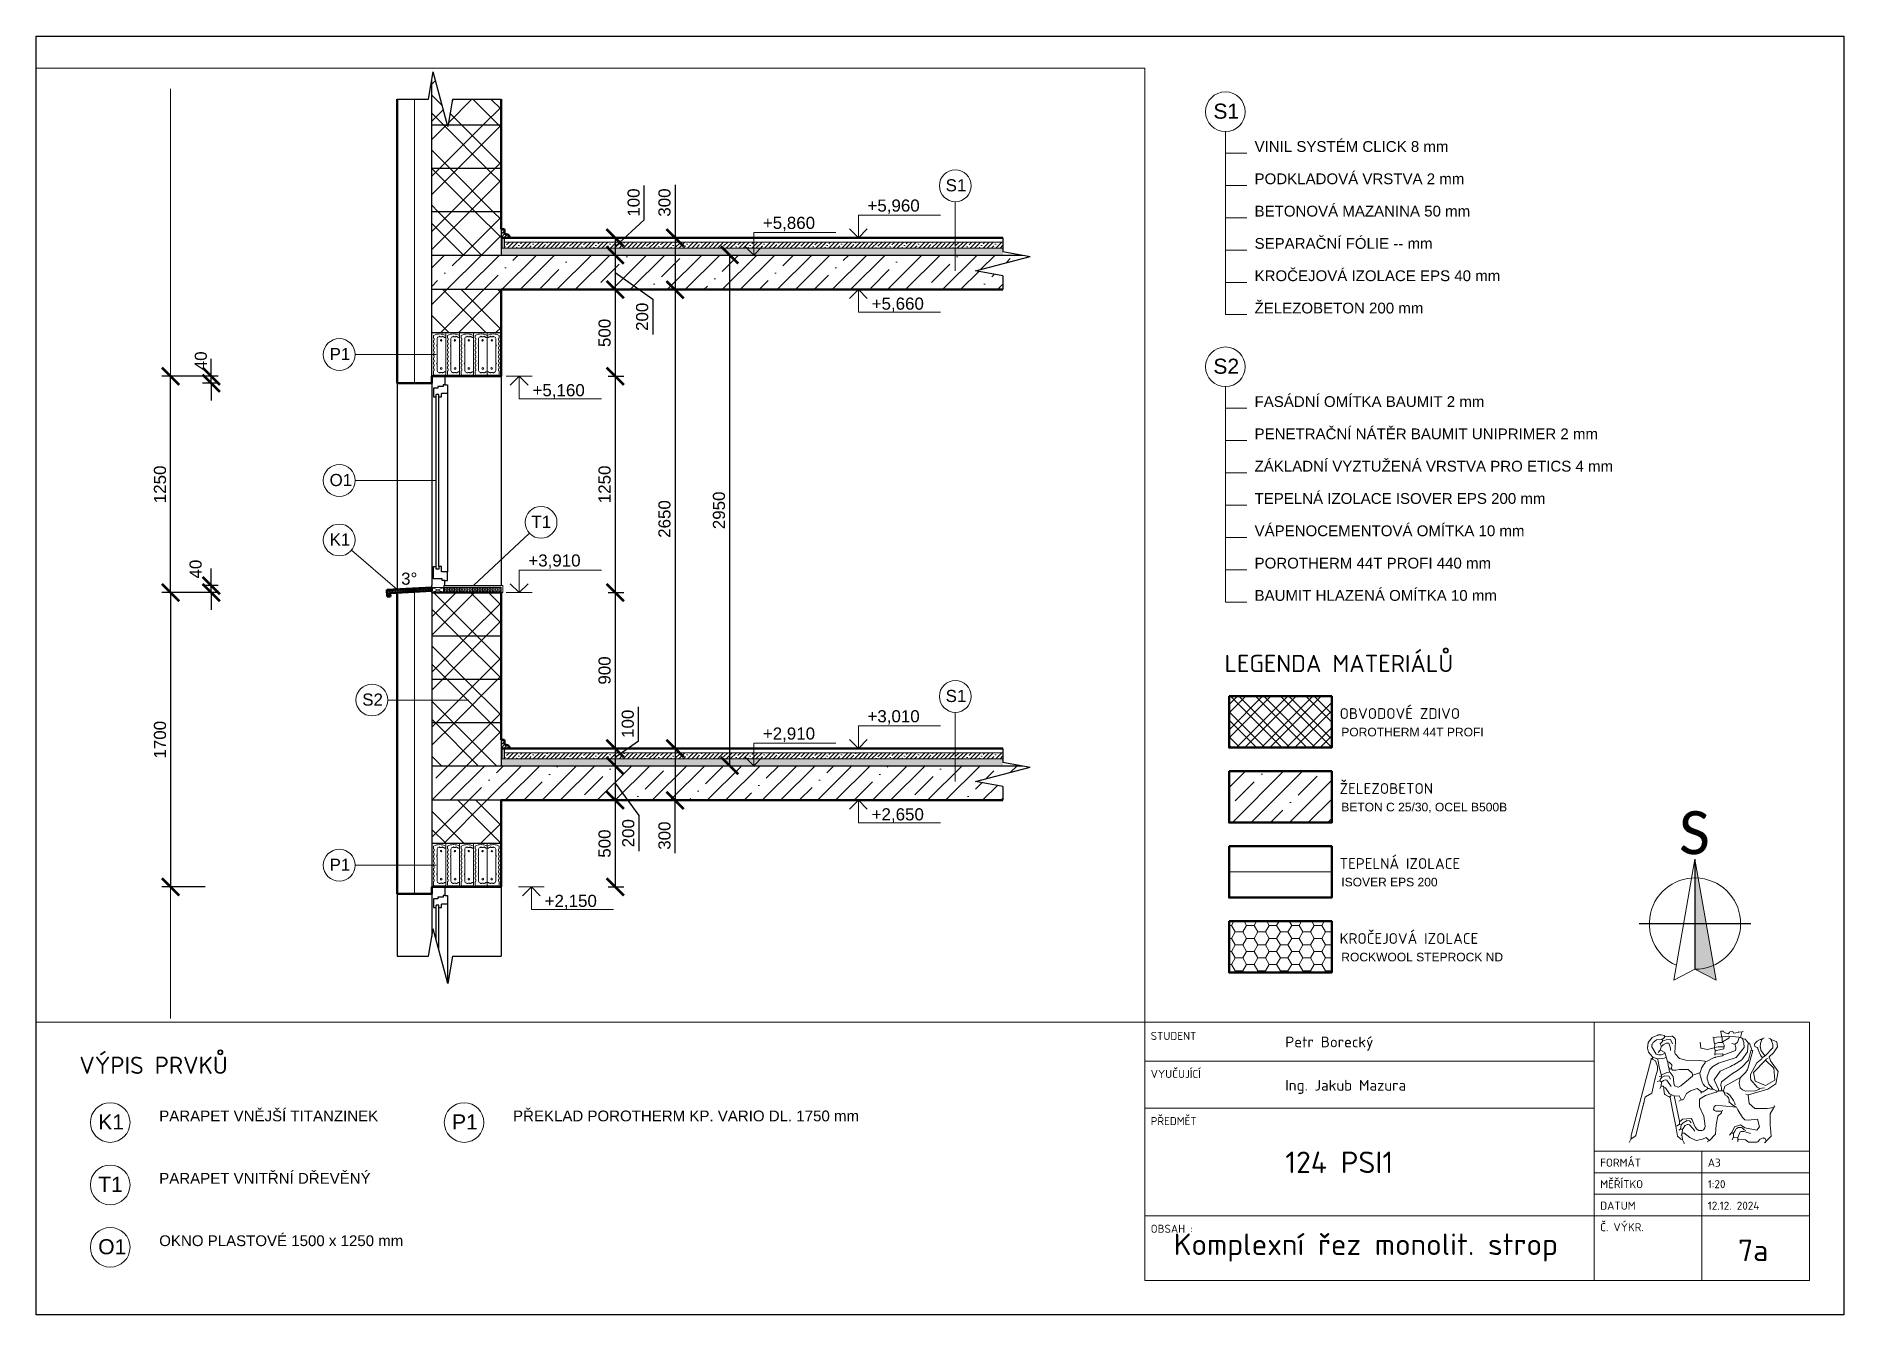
# Paper-space layout 'Layout1' of a CAD drawing. Header units: millimetres. Extents: x 0 to 8395, y 0 to 5936.
# The model-space entities are those that its viewports show. They can reach past a viewport. Long polylines and large blocks are cut down to what shows.
import ezdxf

# ---------------------------------------------------------------- set-up
doc = ezdxf.new("R2010")
doc.units = ezdxf.units.MM
for name, color, linetype, lineweight in [('00 kóty', 7, 'Continuous', 13), ('00 popis', 7, 'Continuous', 13), ('00 tenká plná', 7, 'Continuous', 13), ('00 zdivo', 7, 'Continuous', 50), ('00 šrafy', 7, 'Continuous', 13), ('01 tlustá plná', 7, 'Continuous', 25), ('01 velmi tlustá plná', 7, 'Continuous', 50)]:
    doc.layers.add(name, color=color, linetype=linetype, lineweight=lineweight)
doc.layers.add('neviditelný', color=7, linetype='Continuous')
doc.layers.add('RÁMEČEK', color=7, linetype='Continuous', plot=False)
doc.styles.add('ISOCPEUR', font='isocpeur.ttf')
doc.styles.add('kota na stupne', font='arial.ttf', dxfattribs={"height": 70})
doc.styles.add('severka', font='calibri.ttf', dxfattribs={"height": 500})
doc.styles.add('TEXT MATERIÁLY', font='arial.ttf', dxfattribs={"height": 90})
doc.linetypes.add('IZOLACE', pattern='A,0.0001,-0.1,[134,ltypeshp.shx,S=0.1,R=0,X=-0.1,Y=0],-0.2,[134,ltypeshp.shx,S=0.1,R=180,X=0.1,Y=0],-0.1', length=0.4001)
doc.dimstyles.new('moje koty osy', dxfattribs={"dimscale": 40, "dimtxt": 70, "dimasz": 2.5, "dimexe": 1.25, "dimexo": 0.0005, "dimtad": 1, "dimtxsty": 'kota na stupne', "dimblk": 'ARCHTICK', "dimcen": 2.5, "dimadec": 0, "dimazin": 0, "dimtfac": 1, "dimtmove": 0, "dimatfit": 3, "dimfxl": 1, "dimfxlon": 1, "dimarcsym": 0})
doc.dimstyles.new('osy 5', dxfattribs={"dimscale": 40, "dimtxt": 70, "dimasz": 2.5, "dimexe": 1.25, "dimexo": 0.0005, "dimtad": 1, "dimtxsty": 'kota na stupne', "dimblk": 'ARCHTICK', "dimcen": 2.5, "dimadec": 0, "dimazin": 0, "dimtfac": 1, "dimtmove": 0, "dimatfit": 3, "dimfxl": 5, "dimfxlon": 1, "dimarcsym": 0})
pattern_1 = [(45, (0, 0), (-159.099, 159.099), [150, -60, 0, -60]), (45, (105, 0), (-159.099, 159.099), []), (45, (210, 0), (-159.099, 159.099), [])]
pattern_2 = [(45, (0, 0), (-159.099, 159.099), []), (45, (105, 0), (-159.099, 159.099), []), (315, (0, 0), (159.099, 159.099), []), (315, (105, 0), (159.099, 159.099), [])]

psp = doc.layouts.get("Layout1")

# ---------------------------------------------------------------- texts
at = {"linetype": 'Continuous', "lineweight": 30, "style": 'ISOCPEUR'}
for s, height, p in [('LEGENDA MATERIÁLŮ', 80, (5518.7, 2983.9)), ('OBVODOVÉ ZDIVO', 50, (6053.1, 2766.5)), ('ŽELEZOBETON', 50, (6053.1, 2418.4)), ('TEPELNÁ IZOLACE', 50, (6053.1, 2070.2)), ('KROČEJOVÁ IZOLACE', 50, (6053.1, 1722.1)), ('VÝPIS PRVKŮ', 80, (200.5, 1118.5))]:
    psp.add_text(s, height=height, dxfattribs=at).set_placement(p)
at = {"insert": (7629.3, 2338.2), "char_height": 199.9, "attachment_point": 1, "style": 'severka'}
psp.add_mtext_dynamic_manual_height_columns('S', width=346.892, gutter_width=999.4, heights=[0], dxfattribs=at)
at = {"layer": '00 popis', "attachment_point": 1}
for s, width, gutter_width, heights, insert, char_height, style in [('S1', 484.407, 350, [0], (5466.8, 5623), 70, 'kota na stupne'), ('VINIL SYSTÉM CLICK 8 mm', 2054.669, 350, [134.8], (5658.1, 5448.9), 50, 'kota na stupne'), ('PODKLADOVÁ VRSTVA 2 mm', 2054.669, 350, [134.8], (5658.1, 5298.9), 50, 'kota na stupne'), ('BETONOVÁ MAZANINA 50 mm', 2054.669, 350, [134.8], (5658.1, 5148.9), 50, 'kota na stupne'), ('SEPARAČNÍ FÓLIE -- mm', 2054.669, 350, [134.8], (5658.1, 4998.9), 50, 'kota na stupne'), ('KROČEJOVÁ IZOLACE EPS 40 mm', 2054.669, 350, [134.8], (5658.1, 4848.9), 50, 'kota na stupne'), ('ŽELEZOBETON 200 mm', 2054.669, 350, [134.8], (5658.1, 4698.9), 50, 'kota na stupne'), ('S2', 484.407, 350, [0], (5466.8, 4438.9), 70, 'kota na stupne'), ('FASÁDNÍ OMÍTKA BAUMIT 2 mm', 2054.669, 350, [134.8], (5658.1, 4264.8), 50, 'kota na stupne'), ('PENETRAČNÍ NÁTĚR BAUMIT UNIPRIMER 2 mm', 2602.762, 350, [174.7], (5658.1, 4114.8), 50, 'kota na stupne'), ('ZÁKLADNÍ VYZTUŽENÁ VRSTVA PRO ETICS 4 mm', 3290.37, 350, [149.8], (5658.1, 3964.8), 50, 'kota na stupne'), ('TEPELNÁ IZOLACE ISOVER EPS 200 mm', 2054.669, 350, [134.8], (5658.1, 3814.8), 50, 'kota na stupne'), ('VÁPENOCEMENTOVÁ OMÍTKA 10 mm', 2054.669, 350, [134.8], (5658.1, 3664.8), 50, 'kota na stupne'), ('POROTHERM 44T PROFI 440 mm', 2054.669, 350, [134.8], (5658.1, 3514.8), 50, 'kota na stupne'), ('BAUMIT HLAZENÁ OMÍTKA 10 mm', 2054.669, 350, [134.8], (5658.1, 3364.8), 50, 'kota na stupne'), ('POROTHERM 44T PROFI', 987.402, 164.9, [68.5], (6060.9, 2725.4), 40, 'TEXT MATERIÁLY'), ('BETON C 25/30, OCEL B500B', 827.882, 164.9, [92.9], (6060.9, 2377.3), 40, 'TEXT MATERIÁLY'), ('ISOVER EPS 200', 1087.183, 164.9, [65.3], (6060.9, 2029.2), 40, 'TEXT MATERIÁLY'), ('ROCKWOOL STEPROCK ND', 1051.937, 164.9, [81.7], (6060.9, 1681), 40, 'TEXT MATERIÁLY'), ('K1', 484.407, 350, [0], (288.3, 930.5), 70, 'kota na stupne'), ('PARAPET VNĚJŠÍ TITANZINEK', 2054.669, 350, [134.8], (571.5, 948.3), 50, 'kota na stupne'), ('P1', 484.407, 350, [0], (1931.4, 930.5), 70, 'kota na stupne'), ('PŘEKLAD POROTHERM KP. VARIO DL. 1750 mm', 2054.669, 350, [134.8], (2214.6, 948.3), 50, 'kota na stupne'), ('PARAPET VNITŘNÍ DŘEVĚNÝ', 2054.669, 350, [134.8], (571.5, 658.7), 50, 'kota na stupne'), ('T1', 484.407, 350, [0], (288.3, 640.8), 70, 'kota na stupne'), ('O1', 484.407, 350, [0], (288.3, 351.2), 70, 'kota na stupne'), ('OKNO PLASTOVÉ 1500 x 1250 mm', 2054.669, 350, [134.8], (571.5, 369.1), 50, 'kota na stupne')]:
    psp.add_mtext_dynamic_manual_height_columns(s, width=width, gutter_width=gutter_width, heights=heights, dxfattribs=dict(at, insert=insert, char_height=char_height, style=style))
at = {"layer": '00 tenká plná', "linetype": 'Continuous', "style": 'ISOCPEUR'}
for s, height, p in [('STUDENT', 37.48, (5175.7, 1276.2)), ('VYUČUJÍCÍ', 37.48, (5175.7, 1099.6)), ('PŘEDMĚT', 37.48, (5175.7, 880.6)), ('FORMÁT', 37.48, (7263, 687.8)), ('A3', 37.48, (7762.7, 687.8)), ('MĚŘÍTKO', 37.48, (7263, 587.9)), ('1:20', 37.48, (7762.7, 587.9)), ('DATUM', 37.48, (7263, 487.9)), ('12.12. 2024', 37.476, (7762.7, 487.9)), ('Č. VÝKR.', 37.48, (7263, 388)), ('OBSAH :', 37.48, (5175.7, 380.9))]:
    psp.add_text(s, height=height, dxfattribs=at).set_placement(p)
at = {"layer": '00 tenká plná', "attachment_point": 1, "style": 'ISOCPEUR'}
for s, width, insert, char_height in [('Petr Borecký', 1845.384, (5801, 1292), 49.968), ('Ing. Jakub Mazura', 1845.384, (5801, 1090.9), 49.968), ('124 PSI1', 1265.26, (5801, 758.1), 99.94), ('Komplexní řez monolit. strop', 1855.257, (5282.3, 377.5), 99.936), ('7a', 251.913, (7903.4, 349.4), 99.94)]:
    psp.add_mtext_dynamic_manual_height_columns(s, width=width, gutter_width=0.4, heights=[0], dxfattribs=dict(at, insert=insert, char_height=char_height))

msp = doc.modelspace()

# ---------------------------------------------------------------- texts
at = {"layer": '00 kóty', "insert": (3300.264, 3415.485), "char_height": 70, "attachment_point": 1, "style": 'kota na stupne'}
msp.add_mtext_dynamic_manual_height_columns('3%%D', width=89.16217, gutter_width=550, heights=[0], dxfattribs=at)
at = {"layer": '00 popis', "linetype": 'Continuous', "lineweight": 30, "style": 'kota na stupne'}
for s, p in [('+5,960', (5994.861, 5500.679)), ('+5,860', (5390.256, 5400.679)), ('+5,660', (6018.998, 4934.122)), ('+5,160', (4059.393, 4434.122)), ('+3,910', (4035.256, 3450.679)), ('+3,010', (5994.861, 2550.679)), ('+2,910', (5390.256, 2450.679)), ('+2,650', (6018.998, 1984.122)), ('+2,150', (4129.393, 1484.122))]:
    msp.add_text(s, height=70, dxfattribs=at).set_placement(p)
at = {"layer": '00 popis', "char_height": 70, "attachment_point": 1, "style": 'kota na stupne'}
for s, insert in [('S1', (6446.48, 5687.803)), ('P1', (2886.762, 4712.848)), ('O1', (2886.762, 3985.348)), ('T1', (4053.005, 3743.63)), ('K1', (2886.762, 3641.532)), ('S2', (3075.522, 2716.972)), ('S1', (6446.48, 2737.803)), ('P1', (2886.762, 1762.848))]:
    msp.add_mtext_dynamic_manual_height_columns(s, width=484.40729, gutter_width=350, heights=[0], dxfattribs=dict(at, insert=insert))

# ---------------------------------------------------------------- blocks, each defined once
blk = doc.blocks.new('_ArchTick')
at = {"color": 0, "linetype": 'ByBlock', "const_width": 0.15}
blk.add_lwpolyline([(-0.5, -0.5), (0.5, 0.5)], dxfattribs=at)
blk = doc.blocks.new('*D9')
at = {"layer": '00 kóty', "color": 0, "lineweight": -2, "transparency": 16777216}
for p, q in [((2203, 4550), (2203, 4650)), ((2243, 4550), (2153, 4550)), ((2243, 4510), (2153, 4510)), ((2203, 4510), (2203, 4550)), ((2203, 4510), (2203, 4410))]:
    blk.add_line(p, q, dxfattribs=at)
at = {"layer": 'Defpoints', "color": 0, "transparency": 16777216}
for p in [(2203, 4550), (3478, 4550), (3478, 4510)]:
    blk.add_point(p, dxfattribs=at)
at = {"layer": '00 kóty', "color": 0, "lineweight": -2, "transparency": 16777216, "xscale": 100, "yscale": 100, "zscale": 100}
for p, rotation in [((2203, 4550), 270), ((2203, 4510), 90)]:
    blk.add_blockref('_ArchTick', p, dxfattribs=dict(at, rotation=rotation))
at = {"layer": '00 kóty', "color": 0, "transparency": 16777216, "insert": (2143, 4530), "char_height": 70, "attachment_point": 5, "rotation": 90, "style": 'kota na stupne'}
blk.add_mtext('        40', dxfattribs=at)
blk = doc.blocks.new('*D10')
at = {"layer": '00 kóty', "color": 0, "lineweight": -2, "transparency": 16777216}
for p, q in [((2168, 4550), (1918, 4550)), ((1968, 3300), (1968, 4550)), ((2168, 3300), (1918, 3300))]:
    blk.add_line(p, q, dxfattribs=at)
at = {"layer": 'Defpoints', "color": 0, "transparency": 16777216}
for p in [(1968, 4550), (3478, 4550), (3478, 3300)]:
    blk.add_point(p, dxfattribs=at)
at = {"layer": '00 kóty', "color": 0, "lineweight": -2, "transparency": 16777216, "xscale": 100, "yscale": 100, "zscale": 100}
for p, rotation in [((1968, 4550), 90), ((1968, 3300), 270)]:
    blk.add_blockref('_ArchTick', p, dxfattribs=dict(at, rotation=rotation))
at = {"layer": '00 kóty', "color": 0, "transparency": 16777216, "insert": (1907, 3925), "char_height": 70, "attachment_point": 5, "rotation": 90, "style": 'kota na stupne'}
blk.add_mtext('1250', dxfattribs=at)
blk = doc.blocks.new('*D12')
at = {"layer": '00 kóty', "color": 0, "lineweight": -2, "transparency": 16777216}
for p, q in [((2203, 3340), (2203, 3440)), ((2243, 3340), (2153, 3340)), ((2243, 3300), (2153, 3300)), ((2203, 3300), (2203, 3340)), ((2203, 3300), (2203, 3200))]:
    blk.add_line(p, q, dxfattribs=at)
at = {"layer": 'Defpoints', "color": 0, "transparency": 16777216}
for p in [(2203, 3340), (3548, 3340), (3548, 3300)]:
    blk.add_point(p, dxfattribs=at)
at = {"layer": '00 kóty', "color": 0, "lineweight": -2, "transparency": 16777216, "xscale": 100, "yscale": 100, "zscale": 100}
for p, rotation in [((2203, 3340), 270), ((2203, 3300), 90)]:
    blk.add_blockref('_ArchTick', p, dxfattribs=dict(at, rotation=rotation))
at = {"layer": '00 kóty', "color": 0, "transparency": 16777216, "insert": (2113, 3327), "char_height": 70, "attachment_point": 5, "rotation": 90, "style": 'kota na stupne'}
blk.add_mtext('        40', dxfattribs=at)
blk = doc.blocks.new('*D13')
at = {"layer": '00 kóty', "color": 0, "lineweight": -2, "transparency": 16777216}
for p, q in [((2168, 3300), (1918, 3300)), ((1968, 3300), (1968, 1600)), ((2168, 1600), (1918, 1600))]:
    blk.add_line(p, q, dxfattribs=at)
at = {"layer": 'Defpoints', "color": 0, "transparency": 16777216}
for p in [(3548, 3300), (1968, 1600), (3548, 1600)]:
    blk.add_point(p, dxfattribs=at)
at = {"layer": '00 kóty', "color": 0, "lineweight": -2, "transparency": 16777216, "xscale": 100, "yscale": 100, "zscale": 100}
for p, rotation in [((1968, 3300), 90), ((1968, 1600), 270)]:
    blk.add_blockref('_ArchTick', p, dxfattribs=dict(at, rotation=rotation))
at = {"layer": '00 kóty', "color": 0, "transparency": 16777216, "insert": (1907, 2450), "char_height": 70, "attachment_point": 5, "rotation": 90, "style": 'kota na stupne'}
blk.add_mtext('1700', dxfattribs=at)
blk = doc.blocks.new('VYSKOVA KOTA')
at = {"layer": '00 popis'}
for p, q in [((61883, 803), (61883, 624)), ((61883, 803), (62535, 803)), ((61883, 624), (61812, 695)), ((61883, 624), (61953, 695))]:
    blk.add_line(p, q, dxfattribs=at)
blk = doc.blocks.new('*D15')
at = {"layer": '00 kóty', "color": 0, "lineweight": -2, "transparency": 16777216}
for p, q in [((4705, 5454), (4705, 5652)), ((4537, 5300), (4705, 5454)), ((4537, 5350), (4587, 5350)), ((4537, 5350), (4537, 5250)), ((4537, 5250), (4587, 5250))]:
    blk.add_line(p, q, dxfattribs=at)
at = {"layer": 'Defpoints', "color": 0, "transparency": 16777216}
for p in [(4537, 5350), (4537, 5250), (4537, 5250)]:
    blk.add_point(p, dxfattribs=at)
at = {"layer": '00 kóty', "color": 0, "lineweight": -2, "transparency": 16777216, "xscale": 100, "yscale": 100, "zscale": 100}
for p, rotation in [((4537, 5350), 90), ((4537, 5250), 270)]:
    blk.add_blockref('_ArchTick', p, dxfattribs=dict(at, rotation=rotation))
at = {"layer": '00 kóty', "color": 0, "transparency": 16777216, "insert": (4644, 5553), "char_height": 70, "attachment_point": 5, "rotation": 90, "style": 'kota na stupne'}
blk.add_mtext('100', dxfattribs=at)
blk = doc.blocks.new('*D16')
at = {"layer": '00 kóty', "color": 0, "lineweight": -2, "transparency": 16777216}
for p, q in [((4537, 5250), (4587, 5250)), ((4537, 5250), (4537, 5050)), ((4537, 5150), (4754, 4995)), ((4537, 5050), (4587, 5050)), ((4754, 4995), (4754, 4790))]:
    blk.add_line(p, q, dxfattribs=at)
at = {"layer": 'Defpoints', "color": 0, "transparency": 16777216}
for p in [(4537, 5250), (4537, 5050), (4537, 5050)]:
    blk.add_point(p, dxfattribs=at)
at = {"layer": '00 kóty', "color": 0, "lineweight": -2, "transparency": 16777216, "xscale": 100, "yscale": 100, "zscale": 100}
for p, rotation in [((4537, 5250), 90), ((4537, 5050), 270)]:
    blk.add_blockref('_ArchTick', p, dxfattribs=dict(at, rotation=rotation))
at = {"layer": '00 kóty', "color": 0, "transparency": 16777216, "insert": (4693, 4893), "char_height": 70, "attachment_point": 5, "rotation": 90, "style": 'kota na stupne'}
blk.add_mtext('200', dxfattribs=at)
blk = doc.blocks.new('*D17')
at = {"layer": '00 kóty', "color": 0, "lineweight": -2, "transparency": 16777216}
for p, q in [((4537, 5050), (4587, 5050)), ((4537, 5050), (4537, 4550)), ((4497, 4550), (4587, 4550))]:
    blk.add_line(p, q, dxfattribs=at)
at = {"layer": 'Defpoints', "color": 0, "transparency": 16777216}
for p in [(4537, 5050), (4036, 4550), (4537, 4550)]:
    blk.add_point(p, dxfattribs=at)
at = {"layer": '00 kóty', "color": 0, "lineweight": -2, "transparency": 16777216, "xscale": 100, "yscale": 100, "zscale": 100}
for p, rotation in [((4537, 5050), 90), ((4537, 4550), 270)]:
    blk.add_blockref('_ArchTick', p, dxfattribs=dict(at, rotation=rotation))
at = {"layer": '00 kóty', "color": 0, "transparency": 16777216, "insert": (4476, 4800), "char_height": 70, "attachment_point": 5, "rotation": 90, "style": 'kota na stupne'}
blk.add_mtext('500', dxfattribs=at)
blk = doc.blocks.new('*D18')
at = {"layer": '00 kóty', "color": 0, "lineweight": -2, "transparency": 16777216}
for p, q in [((4497, 4550), (4587, 4550)), ((4537, 4550), (4537, 3300)), ((4497, 3300), (4587, 3300))]:
    blk.add_line(p, q, dxfattribs=at)
at = {"layer": 'Defpoints', "color": 0, "transparency": 16777216}
for p in [(4036, 4550), (4036, 3300), (4537, 3300)]:
    blk.add_point(p, dxfattribs=at)
at = {"layer": '00 kóty', "color": 0, "lineweight": -2, "transparency": 16777216, "xscale": 100, "yscale": 100, "zscale": 100}
for p, rotation in [((4537, 4550), 90), ((4537, 3300), 270)]:
    blk.add_blockref('_ArchTick', p, dxfattribs=dict(at, rotation=rotation))
at = {"layer": '00 kóty', "color": 0, "transparency": 16777216, "insert": (4476, 3925), "char_height": 70, "attachment_point": 5, "rotation": 90, "style": 'kota na stupne'}
blk.add_mtext('1250', dxfattribs=at)
blk = doc.blocks.new('*D19')
at = {"layer": '00 kóty', "color": 0, "lineweight": -2, "transparency": 16777216}
for p, q in [((4497, 3300), (4587, 3300)), ((4537, 3300), (4537, 2400)), ((4497, 2400), (4587, 2400))]:
    blk.add_line(p, q, dxfattribs=at)
at = {"layer": 'Defpoints', "color": 0, "transparency": 16777216}
for p in [(4036, 3300), (4036, 2400), (4537, 2400)]:
    blk.add_point(p, dxfattribs=at)
at = {"layer": '00 kóty', "color": 0, "lineweight": -2, "transparency": 16777216, "xscale": 100, "yscale": 100, "zscale": 100}
for p, rotation in [((4537, 3300), 90), ((4537, 2400), 270)]:
    blk.add_blockref('_ArchTick', p, dxfattribs=dict(at, rotation=rotation))
at = {"layer": '00 kóty', "color": 0, "transparency": 16777216, "insert": (4476, 2850), "char_height": 70, "attachment_point": 5, "rotation": 90, "style": 'kota na stupne'}
blk.add_mtext('900', dxfattribs=at)
blk = doc.blocks.new('*D20')
at = {"layer": '00 kóty', "color": 0, "lineweight": -2, "transparency": 16777216}
for p, q in [((4671, 2443), (4671, 2641)), ((4537, 2350), (4671, 2443)), ((4497, 2400), (4587, 2400)), ((4497, 2300), (4587, 2300)), ((4537, 2400), (4537, 2300))]:
    blk.add_line(p, q, dxfattribs=at)
at = {"layer": 'Defpoints', "color": 0, "transparency": 16777216}
for p in [(4036, 2400), (4036, 2300), (4537, 2300)]:
    blk.add_point(p, dxfattribs=at)
at = {"layer": '00 kóty', "color": 0, "lineweight": -2, "transparency": 16777216, "xscale": 100, "yscale": 100, "zscale": 100}
for p, rotation in [((4537, 2400), 90), ((4537, 2300), 270)]:
    blk.add_blockref('_ArchTick', p, dxfattribs=dict(at, rotation=rotation))
at = {"layer": '00 kóty', "color": 0, "transparency": 16777216, "insert": (4610, 2542), "char_height": 70, "attachment_point": 5, "rotation": 90, "style": 'kota na stupne'}
blk.add_mtext('100', dxfattribs=at)
blk = doc.blocks.new('*D21')
at = {"layer": '00 kóty', "color": 0, "lineweight": -2, "transparency": 16777216}
for p, q in [((4497, 2300), (4587, 2300)), ((4537, 2300), (4537, 2100)), ((4537, 2200), (4674, 2013)), ((4497, 2100), (4587, 2100)), ((4674, 2013), (4674, 1807))]:
    blk.add_line(p, q, dxfattribs=at)
at = {"layer": 'Defpoints', "color": 0, "transparency": 16777216}
for p in [(4036, 2300), (4036, 2100), (4537, 2100)]:
    blk.add_point(p, dxfattribs=at)
at = {"layer": '00 kóty', "color": 0, "lineweight": -2, "transparency": 16777216, "xscale": 100, "yscale": 100, "zscale": 100}
for p, rotation in [((4537, 2300), 90), ((4537, 2100), 270)]:
    blk.add_blockref('_ArchTick', p, dxfattribs=dict(at, rotation=rotation))
at = {"layer": '00 kóty', "color": 0, "transparency": 16777216, "insert": (4613, 1910), "char_height": 70, "attachment_point": 5, "rotation": 90, "style": 'kota na stupne'}
blk.add_mtext('200', dxfattribs=at)
blk = doc.blocks.new('*D22')
at = {"layer": '00 kóty', "color": 0, "lineweight": -2, "transparency": 16777216}
for p, q in [((4497, 2100), (4587, 2100)), ((4537, 2100), (4537, 1600)), ((4497, 1600), (4587, 1600))]:
    blk.add_line(p, q, dxfattribs=at)
at = {"layer": 'Defpoints', "color": 0, "transparency": 16777216}
for p in [(4036, 2100), (4036, 1600), (4537, 1600)]:
    blk.add_point(p, dxfattribs=at)
at = {"layer": '00 kóty', "color": 0, "lineweight": -2, "transparency": 16777216, "xscale": 100, "yscale": 100, "zscale": 100}
for p, rotation in [((4537, 2100), 90), ((4537, 1600), 270)]:
    blk.add_blockref('_ArchTick', p, dxfattribs=dict(at, rotation=rotation))
at = {"layer": '00 kóty', "color": 0, "transparency": 16777216, "insert": (4476, 1850), "char_height": 70, "attachment_point": 5, "rotation": 90, "style": 'kota na stupne'}
blk.add_mtext('500', dxfattribs=at)
blk = doc.blocks.new('*D23')
at = {"layer": '00 kóty', "color": 0, "lineweight": -2, "transparency": 16777216}
for p, q in [((4883, 5655), (4883, 5350)), ((4883, 5350), (4933, 5350)), ((4883, 5350), (4883, 5050)), ((4883, 5050), (4933, 5050))]:
    blk.add_line(p, q, dxfattribs=at)
at = {"layer": 'Defpoints', "color": 0, "transparency": 16777216}
for p in [(4883, 5350), (4883, 5050), (4883, 5050)]:
    blk.add_point(p, dxfattribs=at)
at = {"layer": '00 kóty', "color": 0, "lineweight": -2, "transparency": 16777216, "xscale": 100, "yscale": 100, "zscale": 100}
for p, rotation in [((4883, 5350), 90), ((4883, 5050), 270)]:
    blk.add_blockref('_ArchTick', p, dxfattribs=dict(at, rotation=rotation))
at = {"layer": '00 kóty', "color": 0, "transparency": 16777216, "insert": (4822, 5553), "char_height": 70, "attachment_point": 5, "rotation": 90, "style": 'kota na stupne'}
blk.add_mtext('300', dxfattribs=at)
blk = doc.blocks.new('*D24')
at = {"layer": '00 kóty', "color": 0, "lineweight": -2, "transparency": 16777216}
for p, q in [((4883, 5050), (4933, 5050)), ((4883, 5050), (4883, 2400)), ((4843, 2400), (4933, 2400))]:
    blk.add_line(p, q, dxfattribs=at)
at = {"layer": 'Defpoints', "color": 0, "transparency": 16777216}
for p in [(4883, 5050), (4036, 2400), (4883, 2400)]:
    blk.add_point(p, dxfattribs=at)
at = {"layer": '00 kóty', "color": 0, "lineweight": -2, "transparency": 16777216, "xscale": 100, "yscale": 100, "zscale": 100}
for p, rotation in [((4883, 5050), 90), ((4883, 2400), 270)]:
    blk.add_blockref('_ArchTick', p, dxfattribs=dict(at, rotation=rotation))
at = {"layer": '00 kóty', "color": 0, "transparency": 16777216, "insert": (4822, 3725), "char_height": 70, "attachment_point": 5, "rotation": 90, "style": 'kota na stupne'}
blk.add_mtext('2650', dxfattribs=at)
blk = doc.blocks.new('*D25')
at = {"layer": '00 kóty', "color": 0, "lineweight": -2, "transparency": 16777216}
for p, q in [((4843, 2400), (4933, 2400)), ((4883, 2400), (4883, 2100)), ((4843, 2100), (4933, 2100)), ((4883, 1794), (4883, 2100))]:
    blk.add_line(p, q, dxfattribs=at)
at = {"layer": 'Defpoints', "color": 0, "transparency": 16777216}
for p in [(4036, 2400), (4036, 2100), (4883, 2100)]:
    blk.add_point(p, dxfattribs=at)
at = {"layer": '00 kóty', "color": 0, "lineweight": -2, "transparency": 16777216, "xscale": 100, "yscale": 100, "zscale": 100}
for p, rotation in [((4883, 2400), 90), ((4883, 2100), 270)]:
    blk.add_blockref('_ArchTick', p, dxfattribs=dict(at, rotation=rotation))
at = {"layer": '00 kóty', "color": 0, "transparency": 16777216, "insert": (4822, 1896), "char_height": 70, "attachment_point": 5, "rotation": 90, "style": 'kota na stupne'}
blk.add_mtext('300', dxfattribs=at)
blk = doc.blocks.new('*D26')
at = {"layer": '00 kóty', "color": 0, "lineweight": -2, "transparency": 16777216}
for p, q in [((5198, 5250), (5248, 5250)), ((5198, 5250), (5198, 2300)), ((5198, 2300), (5248, 2300))]:
    blk.add_line(p, q, dxfattribs=at)
at = {"layer": 'Defpoints', "color": 0, "transparency": 16777216}
for p in [(5198, 5250), (5198, 2300), (5198, 2300)]:
    blk.add_point(p, dxfattribs=at)
at = {"layer": '00 kóty', "color": 0, "lineweight": -2, "transparency": 16777216, "xscale": 100, "yscale": 100, "zscale": 100}
for p, rotation in [((5198, 5250), 90), ((5198, 2300), 270)]:
    blk.add_blockref('_ArchTick', p, dxfattribs=dict(at, rotation=rotation))
at = {"layer": '00 kóty', "color": 0, "transparency": 16777216, "insert": (5137, 3775), "char_height": 70, "attachment_point": 5, "rotation": 90, "style": 'kota na stupne'}
blk.add_mtext('2950', dxfattribs=at)

# ---------------------------------------------------------------- dimensions: what is measured, and where the dimension line sits
at = {"layer": '00 kóty'}
for base, p1, p2, picture, middle in [((4536.731, 5250.091), (4536.731, 5350.091), (4536.731, 5250.091), '*D15', (4704.915, 5479.118)), ((4883.224, 5050.091), (4883.224, 5350.091), (4883.224, 5050.091), '*D23', (4822.46, 5552.762)), ((4536.731, 5050.091), (4536.731, 5250.091), (4536.731, 5050.091), '*D16', (4753.828, 4970.325)), ((4536.731, 2300.091), (4035.721, 2400.091), (4035.721, 2300.091), '*D20', (4670.711, 2467.717)), ((4883.224, 2100.091), (4035.721, 2400.091), (4035.721, 2100.091), '*D25', (4822.46, 1895.762)), ((4536.731, 2100.091), (4035.721, 2300.091), (4035.721, 2100.091), '*D21', (4673.95, 1987.984))]:
    dim = msp.add_linear_dim(base=base, p1=p1, p2=p2, angle=270, dimstyle='moje koty osy', override={"dimtmove": 1}, dxfattribs=at)
    dim.commit()
    dim.dimension.update_dxf_attribs({"geometry": picture, "text_midpoint": middle, "dimtype": 160})
dim = msp.add_linear_dim(base=(5197.578, 2300.091), p1=(5197.578, 5250.091), p2=(5197.578, 2300.091), angle=90, dimstyle='moje koty osy', dxfattribs=at)
dim.commit()
dim.dimension.update_dxf_attribs({"geometry": '*D26', "text_midpoint": (5136.838, 3775.091)})
for base, p1, p2, angle, dimstyle, override, picture, middle in [((4536.731, 4550.091), (4536.731, 5050.091), (4035.721, 4550.091), 270, 'moje koty osy', {"dimtmove": 1}, '*D17', (4475.991, 4800.091)), ((4883.224, 2400.091), (4883.224, 5050.091), (4035.721, 2400.091), 270, 'moje koty osy', {"dimtmove": 1}, '*D24', (4822.484, 3725.091)), ((1967.681, 4550.091), (3477.601, 3300.091), (3477.601, 4550.091), 90, 'osy 5', {"dimtxsty": 'kota na stupne'}, '*D10', (1906.941, 3925.091)), ((4536.731, 3300.091), (4035.721, 4550.091), (4035.721, 3300.091), 270, 'moje koty osy', {"dimtmove": 1}, '*D18', (4475.991, 3925.091)), ((1967.681, 1600.091), (3547.601, 3300.091), (3547.601, 1600.091), 90, 'osy 5', {"dimtxsty": 'kota na stupne'}, '*D13', (1906.941, 2450.091)), ((4536.731, 2400.091), (4035.721, 3300.091), (4035.721, 2400.091), 270, 'moje koty osy', {"dimtmove": 1}, '*D19', (4475.991, 2850.091)), ((4536.731, 1600.091), (4035.721, 2100.091), (4035.721, 1600.091), 270, 'moje koty osy', {"dimtmove": 1}, '*D22', (4475.991, 1850.091))]:
    dim = msp.add_linear_dim(base=base, p1=p1, p2=p2, angle=angle, dimstyle=dimstyle, override=override, dxfattribs=at)
    dim.commit()
    dim.dimension.update_dxf_attribs({"geometry": picture, "text_midpoint": middle})
for base, p1, p2, override, picture, middle in [((2203.459, 4550.091), (3477.601, 4510.091), (3477.601, 4550.091), {"dimtxsty": 'kota na stupne'}, '*D9', (2203.459, 4530.091)), ((2203.459, 3340.091), (3547.601, 3300.091), (3547.601, 3340.091), {"dimtxsty": 'kota na stupne', "dimtmove": 2}, '*D12', (2112.552, 3327.006))]:
    dim = msp.add_linear_dim(base=base, p1=p1, p2=p2, angle=90, text='        <>', dimstyle='moje koty osy', override=override, dxfattribs=at)
    dim.commit()
    dim.dimension.update_dxf_attribs({"geometry": picture, "text_midpoint": middle, "dimtype": 160})

# ---------------------------------------------------------------- hatches: boundary and pattern name
at = {"layer": '00 šrafy'}
h = msp.add_hatch(dxfattribs=at)
h.set_pattern_fill('ZDIVO_PEV-VYS', color=256, scale=30, pattern_type=2)
h.set_pattern_definition(pattern_2)
h.paths.add_polyline_path([(3485.385, 6307.66), (3477.601, 6263.516), (3477.601, 6000.091), (3567.789, 6000.091)])
h = msp.add_hatch(dxfattribs=at)
h.set_pattern_fill('ZDIVO_PEV-VYS', color=256, scale=30, pattern_type=2)
h.set_pattern_definition(pattern_2)
h.paths.add_polyline_path([(3877.601, 6150.091), (3597.601, 6150.091), (3571.152, 6000.091), (3877.601, 6000.091)])
h = msp.add_hatch(dxfattribs=at)
h.set_pattern_fill('ZDIVO_PEV-VYS', color=256, scale=30, pattern_type=2)
h.set_pattern_definition(pattern_2)
h.paths.add_polyline_path([(3877.601, 6000.091), (3571.152, 6000.091), (3569.817, 5992.521), (3567.789, 6000.091), (3477.601, 6000.091), (3477.601, 5750.091), (3877.601, 5750.091)])
h = msp.add_hatch(dxfattribs=at)
h.set_pattern_fill('ZDIVO_PEV-VYS', color=256, scale=30, pattern_type=2)
h.set_pattern_definition(pattern_2)
h.paths.add_polyline_path([(3877.601, 5750.091), (3477.601, 5750.091), (3477.601, 5500.091), (3877.601, 5500.091)])
h = msp.add_hatch(dxfattribs=at)
h.set_pattern_fill('ZDIVO_PEV-VYS', color=256, scale=30, pattern_type=2)
h.set_pattern_definition(pattern_2)
h.paths.add_polyline_path([(3877.601, 5500.091), (3477.601, 5500.091), (3477.601, 5250.091), (3877.601, 5250.091)])
h = msp.add_hatch(dxfattribs=at)
h.set_pattern_fill('ANSI31', color=256, scale=4)
h.set_pattern_definition([(45, (100, -60), (-8.980256, 8.980256), [])])
h.paths.add_polyline_path([(3897.601, 5375.091), (3897.601, 5395.091, 0.414213562), (3892.601, 5400.091), (3877.601, 5400.091), (3877.601, 5350.091), (3927.601, 5350.091, 0.414213562), (3907.601, 5370.091), (3902.601, 5370.091, -0.414213562)])
h = msp.add_hatch(dxfattribs=at)
h.set_pattern_fill('BETON_ZB', color=256, scale=30, pattern_type=2)
h.set_pattern_definition(pattern_1)
h.paths.add_polyline_path([(6620.032, 5157.874), (6935.17, 5242.307), (6891.027, 5250.091), (3477.601, 5250.091), (3477.601, 5050.091), (3877.601, 5050.091), (6777.601, 5050.091), (6777.601, 5130.091)])
h = msp.add_hatch(dxfattribs=at)
h.set_pattern_fill('HONEY', color=256, scale=5)
h.paths.add_polyline_path([(6777.601, 5250.091), (6777.601, 5290.091), (3877.601, 5290.091), (3877.601, 5250.091)])
h = msp.add_hatch(dxfattribs=at)
h.set_pattern_fill('BETON_ZB', color=256, scale=7, pattern_type=2)
h.set_pattern_definition([(45, (100, -60), (-37.1231, 37.1231), [35, -14, 0, -14]), (45, (124.5, -60), (-37.1231, 37.1231), []), (45, (149, -60), (-37.1231, 37.1231), [])])
h.paths.add_polyline_path([(3897.601, 5325.091), (3897.601, 5290.091), (6777.601, 5290.091), (6777.601, 5325.091)])
h = msp.add_hatch(dxfattribs=at)
h.set_pattern_fill('ZDIVO_PEV-VYS', color=256, scale=30, pattern_type=2)
h.set_pattern_definition(pattern_2)
h.paths.add_polyline_path([(3877.601, 5050.091), (3477.601, 5050.091), (3477.601, 4800.091), (3877.601, 4800.091)])
h = msp.add_hatch(dxfattribs=at)
h.set_pattern_fill('HEX', color=256)
h.paths.add_polyline_path([(3477.601, 3310.091), (3477.601, 3330.091), (3216.742, 3314.956), (3218.702, 3277.543), (3238.702, 3277.543), (3237.656, 3297.516), (3277.601, 3299.609)])
h = msp.add_hatch(dxfattribs=at)
h.set_pattern_fill('ZDIVO_PEV-VYS', color=256, scale=30, pattern_type=2)
h.set_pattern_definition(pattern_2)
h.paths.add_polyline_path([(3877.601, 3200.091), (3877.601, 3300.091), (3477.601, 3300.091), (3477.601, 3050.091), (3877.601, 3050.091)])
h = msp.add_hatch(dxfattribs=at)
h.set_pattern_fill('HONEY', color=256, scale=2)
h.paths.add_polyline_path([(3877.601, 3330.091), (3547.601, 3330.091), (3547.601, 3300.091), (3877.601, 3300.091)])
h = msp.add_hatch(dxfattribs=at)
h.set_pattern_fill('ZDIVO_PEV-VYS', color=256, scale=30, pattern_type=2)
h.set_pattern_definition(pattern_2)
h.paths.add_polyline_path([(3877.601, 3050.091), (3477.601, 3050.091), (3477.601, 2800.091), (3877.601, 2800.091)])
h = msp.add_hatch(dxfattribs=at)
h.set_pattern_fill('ZDIVO_PEV-VYS', color=256, scale=30, pattern_type=2)
h.set_pattern_definition(pattern_2)
h.paths.add_polyline_path([(3877.601, 2800.091), (3477.601, 2800.091), (3477.601, 2550.091), (3877.601, 2550.091)])
h = msp.add_hatch(dxfattribs=at)
h.set_pattern_fill('ZDIVO_PEV-VYS', color=256, scale=30, pattern_type=2)
h.set_pattern_definition(pattern_2)
h.paths.add_polyline_path([(3877.601, 2550.091), (3477.601, 2550.091), (3477.601, 2300.091), (3877.601, 2300.091)])
h = msp.add_hatch(dxfattribs=at)
h.set_pattern_fill('ANSI31', color=256, scale=4)
h.set_pattern_definition([(45, (100, -3010), (-8.980256, 8.980256), [])])
h.paths.add_polyline_path([(3897.601, 2425.091), (3897.601, 2445.091, 0.414213562), (3892.601, 2450.091), (3877.601, 2450.091), (3877.601, 2400.091), (3927.601, 2400.091, 0.414213562), (3907.601, 2420.091), (3902.601, 2420.091, -0.414213562)])
h = msp.add_hatch(dxfattribs=at)
h.set_pattern_fill('BETON_ZB', color=256, scale=30, pattern_type=2)
h.set_pattern_definition(pattern_1)
h.paths.add_polyline_path([(6935.17, 2292.307), (6891.027, 2300.091), (3477.601, 2300.091), (3477.601, 2100.091), (3877.601, 2100.091), (6777.601, 2100.091), (6777.601, 2180.091), (6620.032, 2207.874)])
h = msp.add_hatch(dxfattribs=at)
h.set_pattern_fill('HONEY', color=256, scale=5)
h.set_pattern_definition([(0, (100, -3010), (23.8125, 13.748153), [15.875, -31.75]), (120, (100, -3010), (-23.8125, 13.748153), [15.875, -31.75]), (60, (100, -3010), (5e-08, 27.496307), [-31.75, 15.875])])
h.paths.add_polyline_path([(6777.601, 2300.091), (6777.601, 2340.091), (3877.601, 2340.091), (3877.601, 2300.091)])
h = msp.add_hatch(dxfattribs=at)
h.set_pattern_fill('BETON_ZB', color=256, scale=7, pattern_type=2)
h.set_pattern_definition([(45, (100, -3010), (-37.1231, 37.1231), [35, -14, 0, -14]), (45, (124.5, -3010), (-37.1231, 37.1231), []), (45, (149, -3010), (-37.1231, 37.1231), [])])
h.paths.add_polyline_path([(3897.601, 2375.091), (3897.601, 2340.091), (6777.601, 2340.091), (6777.601, 2375.091)])
h = msp.add_hatch(dxfattribs=at)
h.set_pattern_fill('ZDIVO_PEV-VYS', color=256, scale=30, pattern_type=2)
h.set_pattern_definition(pattern_2)
h.paths.add_polyline_path([(3877.601, 1850.091), (3877.601, 2100.091), (3477.601, 2100.091), (3477.601, 1850.091)])

# ---------------------------------------------------------------- linework, layer by layer
at = {"layer": '00 kóty'}
for p, q in [((1967.681, 4550.091), (1967.681, 6210.091)), ((3547.601, 3330.091), (3477.601, 3330.091)), ((3887.601, 3340.091), (3547.601, 3340.091)), ((3547.601, 3330.091), (3547.601, 3340.091)), ((3877.601, 3300.091), (3887.601, 3300.091)), ((3887.601, 3300.091), (3887.601, 3340.091)), ((1967.681, 1600.091), (1967.681, 840.091))]:
    msp.add_line(p, q, dxfattribs=at)
at = {"layer": '00 popis'}
for p, q in [((6502.262, 5558.036), (6502.262, 5157.874)), ((3502.601, 4675.091), (3034.554, 4675.091)), ((3907.601, 4550.091), (4057.601, 4550.091)), ((3502.601, 3947.591), (3034.554, 3947.591)), ((3717.601, 3340.091), (4041.58, 3643.031)), ((3277.601, 3318.487), (3012.6, 3544.125)), ((3907.601, 3300.091), (4057.601, 3300.091)), ((3691.361, 2679.215), (3223.314, 2679.215)), ((6502.262, 2608.036), (6502.262, 2207.874)), ((3502.601, 1725.091), (3034.554, 1725.091)), ((3977.601, 1600.091), (4127.601, 1600.091))]:
    msp.add_line(p, q, dxfattribs=at)
for centre in [(6502.262, 5650.046), (2942.544, 4675.091), (2942.544, 3947.591), (4108.787, 3705.873), (2942.544, 3603.775), (3131.304, 2679.215), (6502.262, 2700.046), (2942.544, 1725.091)]:
    msp.add_circle(centre, 92.011, dxfattribs=at)
at = {"layer": '00 tenká plná'}
for p, q in [((3897.601, 5290.091), (3897.601, 5350.091)), ((3877.601, 5290.091), (6777.601, 5290.091)), ((3897.601, 5325.091), (6777.601, 5325.091)), ((3877.601, 2340.091), (6777.601, 2340.091)), ((3897.601, 2375.091), (3897.601, 2400.091)), ((3897.601, 2400.091), (3897.601, 2340.091)), ((3897.601, 2375.091), (6777.601, 2375.091))]:
    msp.add_line(p, q, dxfattribs=at)
at = {"layer": '00 zdivo'}
for p, q in [((3277.601, 4510.091), (3277.601, 6150.091)), ((3277.601, 4510.091), (3277.601, 6150.091)), ((3877.601, 6150.091), (3877.601, 5400.091)), ((3877.601, 5400.091), (3892.601, 5400.091)), ((6777.601, 5350.091), (3877.601, 5350.091)), ((3897.601, 5395.091), (3897.601, 5375.091)), ((3902.601, 5370.091), (3907.601, 5370.091)), ((3877.601, 4550.091), (3877.601, 5050.091)), ((3877.601, 5050.091), (6777.601, 5050.091)), ((3477.601, 4510.091), (3277.601, 4510.091)), ((3477.601, 4550.091), (3477.601, 4510.091)), ((3477.601, 4550.091), (3557.601, 4550.091)), ((3557.601, 4550.091), (3637.601, 4550.091)), ((3637.601, 4550.091), (3717.601, 4550.091)), ((3717.601, 4550.091), (3797.601, 4550.091)), ((3797.601, 4550.091), (3877.601, 4550.091)), ((3477.601, 3330.091), (3216.742, 3314.956)), ((3218.702, 3277.543), (3216.742, 3314.956)), ((3238.702, 3277.543), (3218.702, 3277.543)), ((3477.601, 3310.091), (3237.656, 3297.516)), ((3277.601, 3299.609), (3237.656, 3297.516)), ((3237.656, 3297.516), (3238.702, 3277.543)), ((3277.601, 1560.091), (3277.601, 3299.609)), ((3477.601, 3330.091), (3477.601, 3310.091)), ((3877.601, 3300.091), (3477.601, 3300.091)), ((3877.601, 2450.091), (3877.601, 3300.091)), ((3877.601, 2450.091), (3892.601, 2450.091)), ((3897.601, 2445.091), (3897.601, 2425.091)), ((3902.601, 2420.091), (3907.601, 2420.091)), ((6777.601, 2400.091), (3877.601, 2400.091)), ((6777.601, 2400.091), (3877.601, 2400.091)), ((3877.601, 1600.091), (3877.601, 2100.091)), ((3877.601, 2100.091), (6777.601, 2100.091)), ((3477.601, 1600.091), (3477.601, 1560.091)), ((3477.601, 1600.091), (3557.601, 1600.091)), ((3557.601, 1600.091), (3637.601, 1600.091)), ((3637.601, 1600.091), (3717.601, 1600.091)), ((3717.601, 1600.091), (3797.601, 1600.091)), ((3797.601, 1600.091), (3877.601, 1600.091)), ((3477.601, 1560.091), (3277.601, 1560.091))]:
    msp.add_line(p, q, dxfattribs=at)
for centre, radius, start, end in [((3892.601, 5395.091), 5, 0, 90), ((3902.601, 5375.091), 5, 180, 270), ((3907.601, 5350.091), 20, 0, 90), ((3892.601, 2445.091), 5, 0, 90), ((3902.601, 2425.091), 5, 180, 270), ((3907.601, 2400.091), 20, 0, 90)]:
    msp.add_arc(centre, radius, start, end, dxfattribs=at)
at = {"layer": '00 šrafy'}
for p, q in [((3377.601, 6133.89), (3377.601, 6150.091)), ((3557.601, 4550.091), (3557.601, 4800.091)), ((3637.601, 4800.091), (3637.601, 4550.091)), ((3717.601, 4550.091), (3717.601, 4800.091)), ((3797.601, 4550.091), (3797.601, 4800.091)), ((3377.601, 4530.069), (3377.601, 4510.091)), ((3477.601, 3330.091), (3547.601, 3300.091)), ((3477.601, 3300.091), (3547.601, 3330.091)), ((3557.601, 1600.091), (3557.601, 1850.091)), ((3637.601, 1850.091), (3637.601, 1600.091)), ((3717.601, 1600.091), (3717.601, 1850.091)), ((3797.601, 1600.091), (3797.601, 1850.091))]:
    msp.add_line(p, q, dxfattribs=at)
at = {"layer": '00 šrafy', "linetype": 'IZOLACE', "ltscale": 200}
for p, q in [((3377.601, 4530.069), (3377.601, 6133.89)), ((3377.601, 1560.091), (3377.601, 3304.85))]:
    msp.add_line(p, q, dxfattribs=at)
at = {"layer": '00 šrafy', "linetype": 'IZOLACE', "ltscale": 25}
for p, q in [((3887.601, 5350.091), (3887.601, 5290.091)), ((3887.601, 2400.091), (3887.601, 2340.091))]:
    msp.add_line(p, q, dxfattribs=at)
at = {"layer": '00 šrafy'}
for points in [[(3557.601, 4786.028, 0.230357919), (3487.601, 4786.028), (3487.601, 4769.891), (3491.601, 4767.891), (3491.601, 4757.291), (3487.601, 4755.291), (3487.601, 4744.891), (3491.601, 4742.891), (3491.601, 4732.291), (3487.601, 4730.291), (3487.601, 4719.891), (3491.601, 4717.891), (3491.601, 4707.291), (3487.601, 4705.291), (3487.601, 4694.891), (3491.601, 4692.891), (3491.601, 4682.291), (3487.601, 4680.291), (3487.601, 4669.891), (3491.601, 4667.891), (3491.601, 4657.291), (3487.601, 4655.291), (3487.601, 4644.891), (3491.601, 4642.891), (3491.601, 4632.291), (3487.601, 4630.291), (3487.601, 4619.891), (3491.601, 4617.891), (3491.601, 4607.291), (3487.601, 4605.291), (3487.601, 4594.891), (3491.601, 4592.891), (3491.601, 4582.291), (3487.601, 4580.291), (3487.601, 4559.091), (3490.601, 4556.091), (3554.601, 4556.091), (3557.601, 4559.091), (3557.601, 4573.091), (3554.601, 4576.091), (3550.101, 4576.091), (3546.101, 4572.091), (3542.101, 4572.091, -1), (3536.101, 4572.091), (3525.601, 4572.091, -1), (3519.601, 4572.091), (3517.901, 4572.091, -0.414213562), (3507.901, 4582.091), (3507.901, 4620.591, -1), (3507.901, 4626.591), (3507.901, 4675.091), (3507.901, 4723.591, -1), (3507.901, 4729.591), (3507.901, 4768.091, -0.414213562), (3517.901, 4778.091), (3519.601, 4778.091, -1), (3525.601, 4778.091), (3536.101, 4778.091, -1), (3542.101, 4778.091), (3546.101, 4778.091), (3550.101, 4774.091), (3554.601, 4774.091), (3557.601, 4777.091)], [(3557.601, 4777.091), (3554.601, 4774.091), (3550.101, 4774.091), (3546.101, 4778.091), (3542.101, 4778.091, 1), (3536.101, 4778.091), (3525.601, 4778.091, 1), (3519.601, 4778.091), (3517.901, 4778.091, 0.414213562), (3507.901, 4768.091), (3507.901, 4729.591, 1), (3507.901, 4723.591), (3507.901, 4675.091), (3507.901, 4626.591, 1), (3507.901, 4620.591), (3507.901, 4582.091, 0.414213562), (3517.901, 4572.091), (3519.601, 4572.091, 1), (3525.601, 4572.091), (3536.101, 4572.091, 1), (3542.101, 4572.091), (3546.101, 4572.091), (3550.101, 4576.091), (3554.601, 4576.091), (3557.601, 4573.091)], [(3637.601, 4786.028, 0.230357919), (3567.601, 4786.028), (3567.601, 4769.891), (3571.601, 4767.891), (3571.601, 4757.291), (3567.601, 4755.291), (3567.601, 4744.891), (3571.601, 4742.891), (3571.601, 4732.291), (3567.601, 4730.291), (3567.601, 4719.891), (3571.601, 4717.891), (3571.601, 4707.291), (3567.601, 4705.291), (3567.601, 4694.891), (3571.601, 4692.891), (3571.601, 4682.291), (3567.601, 4680.291), (3567.601, 4669.891), (3571.601, 4667.891), (3571.601, 4657.291), (3567.601, 4655.291), (3567.601, 4644.891), (3571.601, 4642.891), (3571.601, 4632.291), (3567.601, 4630.291), (3567.601, 4619.891), (3571.601, 4617.891), (3571.601, 4607.291), (3567.601, 4605.291), (3567.601, 4594.891), (3571.601, 4592.891), (3571.601, 4582.291), (3567.601, 4580.291), (3567.601, 4559.091), (3570.601, 4556.091), (3634.601, 4556.091), (3637.601, 4559.091), (3637.601, 4573.091), (3634.601, 4576.091), (3630.101, 4576.091), (3626.101, 4572.091), (3622.101, 4572.091, -1), (3616.101, 4572.091), (3605.601, 4572.091, -1), (3599.601, 4572.091), (3597.901, 4572.091, -0.414213562), (3587.901, 4582.091), (3587.901, 4620.591, -1), (3587.901, 4626.591), (3587.901, 4675.091), (3587.901, 4723.591, -1), (3587.901, 4729.591), (3587.901, 4768.091, -0.414213562), (3597.901, 4778.091), (3599.601, 4778.091, -1), (3605.601, 4778.091), (3616.101, 4778.091, -1), (3622.101, 4778.091), (3626.101, 4778.091), (3630.101, 4774.091), (3634.601, 4774.091), (3637.601, 4777.091)], [(3637.601, 4777.091), (3634.601, 4774.091), (3630.101, 4774.091), (3626.101, 4778.091), (3622.101, 4778.091, 1), (3616.101, 4778.091), (3605.601, 4778.091, 1), (3599.601, 4778.091), (3597.901, 4778.091, 0.414213562), (3587.901, 4768.091), (3587.901, 4729.591, 1), (3587.901, 4723.591), (3587.901, 4675.091), (3587.901, 4626.591, 1), (3587.901, 4620.591), (3587.901, 4582.091, 0.414213562), (3597.901, 4572.091), (3599.601, 4572.091, 1), (3605.601, 4572.091), (3616.101, 4572.091, 1), (3622.101, 4572.091), (3626.101, 4572.091), (3630.101, 4576.091), (3634.601, 4576.091), (3637.601, 4573.091)], [(3717.601, 4786.028, 0.230357919), (3647.601, 4786.028), (3647.601, 4769.891), (3651.601, 4767.891), (3651.601, 4757.291), (3647.601, 4755.291), (3647.601, 4744.891), (3651.601, 4742.891), (3651.601, 4732.291), (3647.601, 4730.291), (3647.601, 4719.891), (3651.601, 4717.891), (3651.601, 4707.291), (3647.601, 4705.291), (3647.601, 4694.891), (3651.601, 4692.891), (3651.601, 4682.291), (3647.601, 4680.291), (3647.601, 4669.891), (3651.601, 4667.891), (3651.601, 4657.291), (3647.601, 4655.291), (3647.601, 4644.891), (3651.601, 4642.891), (3651.601, 4632.291), (3647.601, 4630.291), (3647.601, 4619.891), (3651.601, 4617.891), (3651.601, 4607.291), (3647.601, 4605.291), (3647.601, 4594.891), (3651.601, 4592.891), (3651.601, 4582.291), (3647.601, 4580.291), (3647.601, 4559.091), (3650.601, 4556.091), (3714.601, 4556.091), (3717.601, 4559.091), (3717.601, 4573.091), (3714.601, 4576.091), (3710.101, 4576.091), (3706.101, 4572.091), (3702.101, 4572.091, -1), (3696.101, 4572.091), (3685.601, 4572.091, -1), (3679.601, 4572.091), (3677.901, 4572.091, -0.414213562), (3667.901, 4582.091), (3667.901, 4620.591, -1), (3667.901, 4626.591), (3667.901, 4675.091), (3667.901, 4723.591, -1), (3667.901, 4729.591), (3667.901, 4768.091, -0.414213562), (3677.901, 4778.091), (3679.601, 4778.091, -1), (3685.601, 4778.091), (3696.101, 4778.091, -1), (3702.101, 4778.091), (3706.101, 4778.091), (3710.101, 4774.091), (3714.601, 4774.091), (3717.601, 4777.091)], [(3717.601, 4777.091), (3714.601, 4774.091), (3710.101, 4774.091), (3706.101, 4778.091), (3702.101, 4778.091, 1), (3696.101, 4778.091), (3685.601, 4778.091, 1), (3679.601, 4778.091), (3677.901, 4778.091, 0.414213562), (3667.901, 4768.091), (3667.901, 4729.591, 1), (3667.901, 4723.591), (3667.901, 4675.091), (3667.901, 4626.591, 1), (3667.901, 4620.591), (3667.901, 4582.091, 0.414213562), (3677.901, 4572.091), (3679.601, 4572.091, 1), (3685.601, 4572.091), (3696.101, 4572.091, 1), (3702.101, 4572.091), (3706.101, 4572.091), (3710.101, 4576.091), (3714.601, 4576.091), (3717.601, 4573.091)], [(3797.601, 4786.028, 0.230357919), (3727.601, 4786.028), (3727.601, 4769.891), (3731.601, 4767.891), (3731.601, 4757.291), (3727.601, 4755.291), (3727.601, 4744.891), (3731.601, 4742.891), (3731.601, 4732.291), (3727.601, 4730.291), (3727.601, 4719.891), (3731.601, 4717.891), (3731.601, 4707.291), (3727.601, 4705.291), (3727.601, 4694.891), (3731.601, 4692.891), (3731.601, 4682.291), (3727.601, 4680.291), (3727.601, 4669.891), (3731.601, 4667.891), (3731.601, 4657.291), (3727.601, 4655.291), (3727.601, 4644.891), (3731.601, 4642.891), (3731.601, 4632.291), (3727.601, 4630.291), (3727.601, 4619.891), (3731.601, 4617.891), (3731.601, 4607.291), (3727.601, 4605.291), (3727.601, 4594.891), (3731.601, 4592.891), (3731.601, 4582.291), (3727.601, 4580.291), (3727.601, 4559.091), (3730.601, 4556.091), (3794.601, 4556.091), (3797.601, 4559.091), (3797.601, 4573.091), (3794.601, 4576.091), (3790.101, 4576.091), (3786.101, 4572.091), (3782.101, 4572.091, -1), (3776.101, 4572.091), (3765.601, 4572.091, -1), (3759.601, 4572.091), (3757.901, 4572.091, -0.414213562), (3747.901, 4582.091), (3747.901, 4620.591, -1), (3747.901, 4626.591), (3747.901, 4675.091), (3747.901, 4723.591, -1), (3747.901, 4729.591), (3747.901, 4768.091, -0.414213562), (3757.901, 4778.091), (3759.601, 4778.091, -1), (3765.601, 4778.091), (3776.101, 4778.091, -1), (3782.101, 4778.091), (3786.101, 4778.091), (3790.101, 4774.091), (3794.601, 4774.091), (3797.601, 4777.091)], [(3797.601, 4777.091), (3794.601, 4774.091), (3790.101, 4774.091), (3786.101, 4778.091), (3782.101, 4778.091, 1), (3776.101, 4778.091), (3765.601, 4778.091, 1), (3759.601, 4778.091), (3757.901, 4778.091, 0.414213562), (3747.901, 4768.091), (3747.901, 4729.591, 1), (3747.901, 4723.591), (3747.901, 4675.091), (3747.901, 4626.591, 1), (3747.901, 4620.591), (3747.901, 4582.091, 0.414213562), (3757.901, 4572.091), (3759.601, 4572.091, 1), (3765.601, 4572.091), (3776.101, 4572.091, 1), (3782.101, 4572.091), (3786.101, 4572.091), (3790.101, 4576.091), (3794.601, 4576.091), (3797.601, 4573.091)], [(3797.601, 4786.028, -0.230357919), (3867.601, 4786.028), (3867.601, 4769.891), (3863.601, 4767.891), (3863.601, 4757.291), (3867.601, 4755.291), (3867.601, 4744.891), (3863.601, 4742.891), (3863.601, 4732.291), (3867.601, 4730.291), (3867.601, 4719.891), (3863.601, 4717.891), (3863.601, 4707.291), (3867.601, 4705.291), (3867.601, 4694.891), (3863.601, 4692.891), (3863.601, 4682.291), (3867.601, 4680.291), (3867.601, 4669.891), (3863.601, 4667.891), (3863.601, 4657.291), (3867.601, 4655.291), (3867.601, 4644.891), (3863.601, 4642.891), (3863.601, 4632.291), (3867.601, 4630.291), (3867.601, 4619.891), (3863.601, 4617.891), (3863.601, 4607.291), (3867.601, 4605.291), (3867.601, 4594.891), (3863.601, 4592.891), (3863.601, 4582.291), (3867.601, 4580.291), (3867.601, 4559.091), (3864.601, 4556.091), (3800.601, 4556.091), (3797.601, 4559.091), (3797.601, 4573.091), (3800.601, 4576.091), (3805.101, 4576.091), (3809.101, 4572.091), (3813.101, 4572.091, 1), (3819.101, 4572.091), (3829.601, 4572.091, 1), (3835.601, 4572.091), (3837.301, 4572.091, 0.414213562), (3847.301, 4582.091), (3847.301, 4620.591, 1), (3847.301, 4626.591), (3847.301, 4675.091), (3847.301, 4723.591, 1), (3847.301, 4729.591), (3847.301, 4768.091, 0.414213562), (3837.301, 4778.091), (3835.601, 4778.091, 1), (3829.601, 4778.091), (3819.101, 4778.091, 1), (3813.101, 4778.091), (3809.101, 4778.091), (3805.101, 4774.091), (3800.601, 4774.091), (3797.601, 4777.091)], [(3797.601, 4777.091), (3800.601, 4774.091), (3805.101, 4774.091), (3809.101, 4778.091), (3813.101, 4778.091, -1), (3819.101, 4778.091), (3829.601, 4778.091, -1), (3835.601, 4778.091), (3837.301, 4778.091, -0.414213562), (3847.301, 4768.091), (3847.301, 4729.591, -1), (3847.301, 4723.591), (3847.301, 4675.091), (3847.301, 4626.591, -1), (3847.301, 4620.591), (3847.301, 4582.091, -0.414213562), (3837.301, 4572.091), (3835.601, 4572.091, -1), (3829.601, 4572.091), (3819.101, 4572.091, -1), (3813.101, 4572.091), (3809.101, 4572.091), (3805.101, 4576.091), (3800.601, 4576.091), (3797.601, 4573.091)], [(3557.601, 1836.028, 0.230357919), (3487.601, 1836.028), (3487.601, 1819.891), (3491.601, 1817.891), (3491.601, 1807.291), (3487.601, 1805.291), (3487.601, 1794.891), (3491.601, 1792.891), (3491.601, 1782.291), (3487.601, 1780.291), (3487.601, 1769.891), (3491.601, 1767.891), (3491.601, 1757.291), (3487.601, 1755.291), (3487.601, 1744.891), (3491.601, 1742.891), (3491.601, 1732.291), (3487.601, 1730.291), (3487.601, 1719.891), (3491.601, 1717.891), (3491.601, 1707.291), (3487.601, 1705.291), (3487.601, 1694.891), (3491.601, 1692.891), (3491.601, 1682.291), (3487.601, 1680.291), (3487.601, 1669.891), (3491.601, 1667.891), (3491.601, 1657.291), (3487.601, 1655.291), (3487.601, 1644.891), (3491.601, 1642.891), (3491.601, 1632.291), (3487.601, 1630.291), (3487.601, 1609.091), (3490.601, 1606.091), (3554.601, 1606.091), (3557.601, 1609.091), (3557.601, 1623.091), (3554.601, 1626.091), (3550.101, 1626.091), (3546.101, 1622.091), (3542.101, 1622.091, -1), (3536.101, 1622.091), (3525.601, 1622.091, -1), (3519.601, 1622.091), (3517.901, 1622.091, -0.414213562), (3507.901, 1632.091), (3507.901, 1670.591, -1), (3507.901, 1676.591), (3507.901, 1725.091), (3507.901, 1773.591, -1), (3507.901, 1779.591), (3507.901, 1818.091, -0.414213562), (3517.901, 1828.091), (3519.601, 1828.091, -1), (3525.601, 1828.091), (3536.101, 1828.091, -1), (3542.101, 1828.091), (3546.101, 1828.091), (3550.101, 1824.091), (3554.601, 1824.091), (3557.601, 1827.091)], [(3557.601, 1827.091), (3554.601, 1824.091), (3550.101, 1824.091), (3546.101, 1828.091), (3542.101, 1828.091, 1), (3536.101, 1828.091), (3525.601, 1828.091, 1), (3519.601, 1828.091), (3517.901, 1828.091, 0.414213562), (3507.901, 1818.091), (3507.901, 1779.591, 1), (3507.901, 1773.591), (3507.901, 1725.091), (3507.901, 1676.591, 1), (3507.901, 1670.591), (3507.901, 1632.091, 0.414213562), (3517.901, 1622.091), (3519.601, 1622.091, 1), (3525.601, 1622.091), (3536.101, 1622.091, 1), (3542.101, 1622.091), (3546.101, 1622.091), (3550.101, 1626.091), (3554.601, 1626.091), (3557.601, 1623.091)], [(3637.601, 1836.028, 0.230357919), (3567.601, 1836.028), (3567.601, 1819.891), (3571.601, 1817.891), (3571.601, 1807.291), (3567.601, 1805.291), (3567.601, 1794.891), (3571.601, 1792.891), (3571.601, 1782.291), (3567.601, 1780.291), (3567.601, 1769.891), (3571.601, 1767.891), (3571.601, 1757.291), (3567.601, 1755.291), (3567.601, 1744.891), (3571.601, 1742.891), (3571.601, 1732.291), (3567.601, 1730.291), (3567.601, 1719.891), (3571.601, 1717.891), (3571.601, 1707.291), (3567.601, 1705.291), (3567.601, 1694.891), (3571.601, 1692.891), (3571.601, 1682.291), (3567.601, 1680.291), (3567.601, 1669.891), (3571.601, 1667.891), (3571.601, 1657.291), (3567.601, 1655.291), (3567.601, 1644.891), (3571.601, 1642.891), (3571.601, 1632.291), (3567.601, 1630.291), (3567.601, 1609.091), (3570.601, 1606.091), (3634.601, 1606.091), (3637.601, 1609.091), (3637.601, 1623.091), (3634.601, 1626.091), (3630.101, 1626.091), (3626.101, 1622.091), (3622.101, 1622.091, -1), (3616.101, 1622.091), (3605.601, 1622.091, -1), (3599.601, 1622.091), (3597.901, 1622.091, -0.414213562), (3587.901, 1632.091), (3587.901, 1670.591, -1), (3587.901, 1676.591), (3587.901, 1725.091), (3587.901, 1773.591, -1), (3587.901, 1779.591), (3587.901, 1818.091, -0.414213562), (3597.901, 1828.091), (3599.601, 1828.091, -1), (3605.601, 1828.091), (3616.101, 1828.091, -1), (3622.101, 1828.091), (3626.101, 1828.091), (3630.101, 1824.091), (3634.601, 1824.091), (3637.601, 1827.091)], [(3637.601, 1827.091), (3634.601, 1824.091), (3630.101, 1824.091), (3626.101, 1828.091), (3622.101, 1828.091, 1), (3616.101, 1828.091), (3605.601, 1828.091, 1), (3599.601, 1828.091), (3597.901, 1828.091, 0.414213562), (3587.901, 1818.091), (3587.901, 1779.591, 1), (3587.901, 1773.591), (3587.901, 1725.091), (3587.901, 1676.591, 1), (3587.901, 1670.591), (3587.901, 1632.091, 0.414213562), (3597.901, 1622.091), (3599.601, 1622.091, 1), (3605.601, 1622.091), (3616.101, 1622.091, 1), (3622.101, 1622.091), (3626.101, 1622.091), (3630.101, 1626.091), (3634.601, 1626.091), (3637.601, 1623.091)], [(3717.601, 1836.028, 0.230357919), (3647.601, 1836.028), (3647.601, 1819.891), (3651.601, 1817.891), (3651.601, 1807.291), (3647.601, 1805.291), (3647.601, 1794.891), (3651.601, 1792.891), (3651.601, 1782.291), (3647.601, 1780.291), (3647.601, 1769.891), (3651.601, 1767.891), (3651.601, 1757.291), (3647.601, 1755.291), (3647.601, 1744.891), (3651.601, 1742.891), (3651.601, 1732.291), (3647.601, 1730.291), (3647.601, 1719.891), (3651.601, 1717.891), (3651.601, 1707.291), (3647.601, 1705.291), (3647.601, 1694.891), (3651.601, 1692.891), (3651.601, 1682.291), (3647.601, 1680.291), (3647.601, 1669.891), (3651.601, 1667.891), (3651.601, 1657.291), (3647.601, 1655.291), (3647.601, 1644.891), (3651.601, 1642.891), (3651.601, 1632.291), (3647.601, 1630.291), (3647.601, 1609.091), (3650.601, 1606.091), (3714.601, 1606.091), (3717.601, 1609.091), (3717.601, 1623.091), (3714.601, 1626.091), (3710.101, 1626.091), (3706.101, 1622.091), (3702.101, 1622.091, -1), (3696.101, 1622.091), (3685.601, 1622.091, -1), (3679.601, 1622.091), (3677.901, 1622.091, -0.414213562), (3667.901, 1632.091), (3667.901, 1670.591, -1), (3667.901, 1676.591), (3667.901, 1725.091), (3667.901, 1773.591, -1), (3667.901, 1779.591), (3667.901, 1818.091, -0.414213562), (3677.901, 1828.091), (3679.601, 1828.091, -1), (3685.601, 1828.091), (3696.101, 1828.091, -1), (3702.101, 1828.091), (3706.101, 1828.091), (3710.101, 1824.091), (3714.601, 1824.091), (3717.601, 1827.091)], [(3717.601, 1827.091), (3714.601, 1824.091), (3710.101, 1824.091), (3706.101, 1828.091), (3702.101, 1828.091, 1), (3696.101, 1828.091), (3685.601, 1828.091, 1), (3679.601, 1828.091), (3677.901, 1828.091, 0.414213562), (3667.901, 1818.091), (3667.901, 1779.591, 1), (3667.901, 1773.591), (3667.901, 1725.091), (3667.901, 1676.591, 1), (3667.901, 1670.591), (3667.901, 1632.091, 0.414213562), (3677.901, 1622.091), (3679.601, 1622.091, 1), (3685.601, 1622.091), (3696.101, 1622.091, 1), (3702.101, 1622.091), (3706.101, 1622.091), (3710.101, 1626.091), (3714.601, 1626.091), (3717.601, 1623.091)], [(3797.601, 1836.028, 0.230357919), (3727.601, 1836.028), (3727.601, 1819.891), (3731.601, 1817.891), (3731.601, 1807.291), (3727.601, 1805.291), (3727.601, 1794.891), (3731.601, 1792.891), (3731.601, 1782.291), (3727.601, 1780.291), (3727.601, 1769.891), (3731.601, 1767.891), (3731.601, 1757.291), (3727.601, 1755.291), (3727.601, 1744.891), (3731.601, 1742.891), (3731.601, 1732.291), (3727.601, 1730.291), (3727.601, 1719.891), (3731.601, 1717.891), (3731.601, 1707.291), (3727.601, 1705.291), (3727.601, 1694.891), (3731.601, 1692.891), (3731.601, 1682.291), (3727.601, 1680.291), (3727.601, 1669.891), (3731.601, 1667.891), (3731.601, 1657.291), (3727.601, 1655.291), (3727.601, 1644.891), (3731.601, 1642.891), (3731.601, 1632.291), (3727.601, 1630.291), (3727.601, 1609.091), (3730.601, 1606.091), (3794.601, 1606.091), (3797.601, 1609.091), (3797.601, 1623.091), (3794.601, 1626.091), (3790.101, 1626.091), (3786.101, 1622.091), (3782.101, 1622.091, -1), (3776.101, 1622.091), (3765.601, 1622.091, -1), (3759.601, 1622.091), (3757.901, 1622.091, -0.414213562), (3747.901, 1632.091), (3747.901, 1670.591, -1), (3747.901, 1676.591), (3747.901, 1725.091), (3747.901, 1773.591, -1), (3747.901, 1779.591), (3747.901, 1818.091, -0.414213562), (3757.901, 1828.091), (3759.601, 1828.091, -1), (3765.601, 1828.091), (3776.101, 1828.091, -1), (3782.101, 1828.091), (3786.101, 1828.091), (3790.101, 1824.091), (3794.601, 1824.091), (3797.601, 1827.091)], [(3797.601, 1827.091), (3794.601, 1824.091), (3790.101, 1824.091), (3786.101, 1828.091), (3782.101, 1828.091, 1), (3776.101, 1828.091), (3765.601, 1828.091, 1), (3759.601, 1828.091), (3757.901, 1828.091, 0.414213562), (3747.901, 1818.091), (3747.901, 1779.591, 1), (3747.901, 1773.591), (3747.901, 1725.091), (3747.901, 1676.591, 1), (3747.901, 1670.591), (3747.901, 1632.091, 0.414213562), (3757.901, 1622.091), (3759.601, 1622.091, 1), (3765.601, 1622.091), (3776.101, 1622.091, 1), (3782.101, 1622.091), (3786.101, 1622.091), (3790.101, 1626.091), (3794.601, 1626.091), (3797.601, 1623.091)], [(3797.601, 1836.028, -0.230357919), (3867.601, 1836.028), (3867.601, 1819.891), (3863.601, 1817.891), (3863.601, 1807.291), (3867.601, 1805.291), (3867.601, 1794.891), (3863.601, 1792.891), (3863.601, 1782.291), (3867.601, 1780.291), (3867.601, 1769.891), (3863.601, 1767.891), (3863.601, 1757.291), (3867.601, 1755.291), (3867.601, 1744.891), (3863.601, 1742.891), (3863.601, 1732.291), (3867.601, 1730.291), (3867.601, 1719.891), (3863.601, 1717.891), (3863.601, 1707.291), (3867.601, 1705.291), (3867.601, 1694.891), (3863.601, 1692.891), (3863.601, 1682.291), (3867.601, 1680.291), (3867.601, 1669.891), (3863.601, 1667.891), (3863.601, 1657.291), (3867.601, 1655.291), (3867.601, 1644.891), (3863.601, 1642.891), (3863.601, 1632.291), (3867.601, 1630.291), (3867.601, 1609.091), (3864.601, 1606.091), (3800.601, 1606.091), (3797.601, 1609.091), (3797.601, 1623.091), (3800.601, 1626.091), (3805.101, 1626.091), (3809.101, 1622.091), (3813.101, 1622.091, 1), (3819.101, 1622.091), (3829.601, 1622.091, 1), (3835.601, 1622.091), (3837.301, 1622.091, 0.414213562), (3847.301, 1632.091), (3847.301, 1670.591, 1), (3847.301, 1676.591), (3847.301, 1725.091), (3847.301, 1773.591, 1), (3847.301, 1779.591), (3847.301, 1818.091, 0.414213562), (3837.301, 1828.091), (3835.601, 1828.091, 1), (3829.601, 1828.091), (3819.101, 1828.091, 1), (3813.101, 1828.091), (3809.101, 1828.091), (3805.101, 1824.091), (3800.601, 1824.091), (3797.601, 1827.091)], [(3797.601, 1827.091), (3800.601, 1824.091), (3805.101, 1824.091), (3809.101, 1828.091), (3813.101, 1828.091, -1), (3819.101, 1828.091), (3829.601, 1828.091, -1), (3835.601, 1828.091), (3837.301, 1828.091, -0.414213562), (3847.301, 1818.091), (3847.301, 1779.591, -1), (3847.301, 1773.591), (3847.301, 1725.091), (3847.301, 1676.591, -1), (3847.301, 1670.591), (3847.301, 1632.091, -0.414213562), (3837.301, 1622.091), (3835.601, 1622.091, -1), (3829.601, 1622.091), (3819.101, 1622.091, -1), (3813.101, 1622.091), (3809.101, 1622.091), (3805.101, 1626.091), (3800.601, 1626.091), (3797.601, 1623.091)]]:
    msp.add_lwpolyline(points, format="xyb", close=True, dxfattribs=at)
for centre, radius in [((3530.901, 4757.091), 4), ((3610.901, 4757.091), 4), ((3690.901, 4757.091), 4), ((3770.901, 4757.091), 4), ((3824.301, 4757.091), 4), ((3531.901, 4595.091), 5), ((3611.901, 4595.091), 5), ((3691.901, 4595.091), 5), ((3771.901, 4595.091), 5), ((3823.301, 4595.091), 5), ((3530.901, 1807.091), 4), ((3610.901, 1807.091), 4), ((3690.901, 1807.091), 4), ((3770.901, 1807.091), 4), ((3824.301, 1807.091), 4), ((3531.901, 1645.091), 5), ((3611.901, 1645.091), 5), ((3691.901, 1645.091), 5), ((3771.901, 1645.091), 5), ((3823.301, 1645.091), 5)]:
    msp.add_circle(centre, radius, dxfattribs=at)
at = {"layer": '01 tlustá plná'}
for p, q in [((3457.601, 6150.091), (3485.385, 6307.66)), ((3569.817, 5992.521), (3485.385, 6307.66)), ((3477.601, 4550.091), (3477.601, 6263.516)), ((3277.601, 6150.091), (3457.601, 6150.091)), ((3597.601, 6150.091), (3569.817, 5992.521)), ((3597.601, 6150.091), (3877.601, 6150.091)), ((3567.789, 6000.091), (3477.601, 6000.091)), ((3877.601, 6000.091), (3571.152, 6000.091)), ((3877.601, 5750.091), (3477.601, 5750.091)), ((3877.601, 5500.091), (3477.601, 5500.091)), ((3877.601, 5400.091), (3877.601, 5250.091)), ((3927.601, 5350.091), (3927.601, 5350.091)), ((6777.601, 5350.091), (6777.601, 5270.091)), ((3477.601, 5250.091), (6891.027, 5250.091)), ((6620.032, 5157.874), (6935.17, 5242.307)), ((6777.601, 5270.091), (6935.17, 5242.307)), ((6777.601, 5130.091), (6620.032, 5157.874)), ((6777.601, 5130.091), (6777.601, 5050.091)), ((3877.601, 5050.091), (3477.601, 5050.091)), ((3877.601, 4800.091), (3477.601, 4800.091)), ((3277.601, 4510.091), (3277.601, 3318.487)), ((3477.601, 4510.091), (3477.601, 3340.091)), ((3552.601, 4500.091), (3542.601, 4500.091)), ((3542.601, 4500.091), (3542.601, 4490.091)), ((3552.601, 4550.091), (3552.601, 4500.091)), ((3552.601, 4500.091), (3567.601, 4500.091)), ((3567.601, 4500.091), (3567.601, 4450.091)), ((3877.601, 4550.091), (3877.601, 3340.091)), ((3512.601, 4480.091), (3487.601, 4480.091)), ((3487.601, 4480.091), (3487.601, 4430.091)), ((3487.601, 4430.091), (3502.601, 4430.091)), ((3502.601, 3450.091), (3502.601, 4445.091)), ((3517.601, 4445.091), (3502.601, 4445.091)), ((3542.601, 4490.091), (3512.601, 4490.091)), ((3512.601, 4490.091), (3512.601, 4480.091)), ((3517.601, 3450.091), (3517.601, 4445.091)), ((3517.601, 4430.091), (3517.601, 4445.091)), ((3517.601, 4430.091), (3532.601, 4430.091)), ((3567.601, 4450.091), (3532.601, 4450.091)), ((3532.601, 4430.091), (3532.601, 4450.091)), ((3567.601, 4450.091), (3567.601, 3420.091)), ((3487.601, 3380.091), (3487.601, 3450.091)), ((3487.601, 3450.091), (3502.601, 3450.091)), ((3502.601, 3435.091), (3502.601, 3450.091)), ((3532.601, 3450.091), (3517.601, 3450.091)), ((3517.601, 3450.091), (3517.601, 3435.091)), ((3532.601, 3420.091), (3532.601, 3450.091)), ((3487.601, 3440.091), (3477.601, 3440.091)), ((3537.601, 3380.091), (3487.601, 3380.091)), ((3517.601, 3435.091), (3502.601, 3435.091)), ((3567.601, 3420.091), (3532.601, 3420.091)), ((3537.601, 3370.091), (3537.601, 3380.091)), ((3552.601, 3370.091), (3537.601, 3370.091)), ((3552.601, 3340.091), (3552.601, 3370.091)), ((3552.601, 3370.091), (3567.601, 3370.091)), ((3567.601, 3370.091), (3567.601, 3420.091)), ((3477.601, 3300.091), (3477.601, 3340.091)), ((3477.601, 3300.091), (3477.601, 2300.091)), ((3477.601, 3300.091), (3547.601, 3300.091)), ((3877.601, 3330.091), (3547.601, 3330.091)), ((3547.601, 3300.091), (3547.601, 3330.091)), ((3877.601, 3300.091), (3877.601, 3330.091)), ((3477.601, 3050.091), (3877.601, 3050.091)), ((3477.601, 2800.091), (3877.601, 2800.091)), ((3477.601, 2550.091), (3877.601, 2550.091)), ((3877.601, 2450.091), (3877.601, 2300.091)), ((3897.601, 2445.091), (3897.601, 2425.091)), ((3477.601, 2300.091), (6891.027, 2300.091)), ((3477.601, 2300.091), (3477.601, 1600.091)), ((6777.601, 2400.091), (6777.601, 2320.091)), ((6777.601, 2320.091), (6935.17, 2292.307)), ((6620.032, 2207.874), (6935.17, 2292.307)), ((6777.601, 2180.091), (6620.032, 2207.874)), ((3877.601, 2100.091), (3477.601, 2100.091)), ((6777.601, 2180.091), (6777.601, 2100.091)), ((3877.601, 1850.091), (3477.601, 1850.091)), ((3552.601, 1600.091), (3552.601, 1550.091)), ((3877.601, 1600.091), (3877.601, 1200.091)), ((3877.601, 1600.091), (3877.601, 1200.091)), ((3277.601, 1560.091), (3277.601, 1200.091)), ((3477.601, 1560.091), (3477.601, 1313.516)), ((3512.601, 1530.091), (3487.601, 1530.091)), ((3487.601, 1530.091), (3487.601, 1480.091)), ((3487.601, 1480.091), (3502.601, 1480.091)), ((3502.601, 1293.401), (3502.601, 1495.091)), ((3517.601, 1495.091), (3502.601, 1495.091)), ((3542.601, 1540.091), (3512.601, 1540.091)), ((3512.601, 1540.091), (3512.601, 1530.091)), ((3517.601, 1237.415), (3517.601, 1495.091)), ((3517.601, 1480.091), (3517.601, 1495.091)), ((3517.601, 1480.091), (3532.601, 1480.091)), ((3567.601, 1500.091), (3532.601, 1500.091)), ((3532.601, 1480.091), (3532.601, 1500.091)), ((3552.601, 1550.091), (3542.601, 1550.091)), ((3542.601, 1550.091), (3542.601, 1540.091)), ((3552.601, 1550.091), (3567.601, 1550.091)), ((3567.601, 1550.091), (3567.601, 1500.091)), ((3567.601, 1500.091), (3567.601, 1050.794)), ((3457.601, 1200.091), (3485.385, 1357.66)), ((3569.817, 1042.521), (3485.385, 1357.66)), ((3277.601, 1200.091), (3457.601, 1200.091)), ((3597.601, 1200.091), (3569.817, 1042.521)), ((3597.601, 1200.091), (3877.601, 1200.091))]:
    msp.add_line(p, q, dxfattribs=at)

# ---------------------------------------------------------------- block references
at = {"layer": '00 popis', "xscale": 0.7276314062344615, "yscale": 0.7276314062344615, "zscale": 0.7276314062344615}
for p in [(-39085.601, 4895.71), (-39690.207, 4795.71), (-41045.206, 2845.71), (-39085.601, 1945.71), (-39690.207, 1845.71)]:
    msp.add_blockref('VYSKOVA KOTA', p, dxfattribs=at)
at = {"layer": '00 popis', "xscale": -0.7276314062344615, "yscale": 0.7276314062344615, "zscale": 0.7276314062344615, "rotation": 180}
for p in [(-39085.601, 5504.471), (-41045.206, 5004.471), (-39085.601, 2554.471), (-40975.207, 2054.471)]:
    msp.add_blockref('VYSKOVA KOTA', p, dxfattribs=at)

msp.set_redraw_order([(e.dxf.handle, doc.entitydb.next_handle()) for e in msp.query("TEXT MTEXT ATTDEF DIMENSION ARC_DIMENSION")])  # texts and dimensions are drawn at this point

# ---------------------------------------------------------------- hatches: boundary and pattern name
at = {"layer": '00 popis'}
h = psp.add_hatch(dxfattribs=at)
h.set_pattern_fill('BETON_ZB', color=256, scale=25, pattern_type=2)
h.set_pattern_definition([(45, (0, 0), (-132.5825, 132.5825), [125, -50, 0, -50]), (45, (87.5, 0), (-132.5825, 132.5825), []), (45, (175, 0), (-132.5825, 132.5825), [])])
h.paths.add_polyline_path([(6016.4, 2523.7), (5540, 2523.7), (5540, 2285.5), (6016.4, 2285.5)])
h = psp.add_hatch(color=256, dxfattribs=at)
h.dxf.hatch_style = 1
h.paths.add_polyline_path([(7789.5, 1622.8, -0.105212), (7703.2, 1604.5), (7801.7, 1553)])
h.paths.add_polyline_path([(7755.6, 1816.3), (7703.2, 1816.3), (7703.2, 1604.5, 0.105212), (7789.5, 1622.8)])
h.paths.add_polyline_path([(7718.7, 2027.6, 0.01828), (7703.2, 2028.2), (7703.2, 1816.3), (7755.6, 1816.3)])
h.paths.add_polyline_path([(7703.2, 2116.1), (7703.2, 2028.2, -0.01828), (7718.7, 2027.6)])
at = {"layer": '00 šrafy'}
h = psp.add_hatch(dxfattribs=at)
h.set_pattern_fill('ZDIVO_PEV-VYS', color=256, scale=10.993842, pattern_type=2)
h.set_pattern_definition([(45, (489.85, 115.04), (-58.3037, 58.3037), []), (45, (528.33, 115.04), (-58.3037, 58.3037), []), (315, (489.85, 115.04), (58.3037, 58.3037), []), (315, (528.33, 115.04), (58.3037, 58.3037), [])])
h.paths.add_polyline_path([(5540, 2633.7), (6016.4, 2633.7), (6016.4, 2871.9), (5540, 2871.9)])
h = psp.add_hatch(dxfattribs=at)
h.set_pattern_fill('HONEY', color=256, scale=10.993842, style=0)
h.set_pattern_definition([(0, (489.85, 115.036), (52.35817, 30.229), [34.90545, -69.8109]), (120, (489.85, 115.036), (-52.35817, 30.229), [34.90545, -69.8109]), (60, (489.85, 115.036), (1e-07, 60.45801), [-69.8109, 34.90545])])
h.paths.add_polyline_path([(5540, 1827.5), (5540, 1589.3), (6016.4, 1589.3), (6016.4, 1827.5)])

# ---------------------------------------------------------------- linework, layer by layer
for p, q in [((7703.2, 2116.1), (7703.2, 1604.5)), ((7443.4, 1816.3), (7963.1, 1816.3))]:
    psp.add_line(p, q)
at = {"layer": '00 popis'}
for p, q in [((5522.6, 5493.3), (5522.6, 5493.3)), ((5522.6, 5493.3), (5522.6, 5393.3)), ((5522.6, 5393.3), (5522.6, 5293.3)), ((5522.6, 5393.3), (5622.6, 5393.3)), ((5522.6, 5293.3), (5522.6, 5193.3)), ((5522.6, 5243.3), (5622.6, 5243.3)), ((5522.6, 5193.3), (5522.6, 5093.3)), ((5522.6, 5093.3), (5522.6, 4993.3)), ((5522.6, 5093.3), (5622.6, 5093.3)), ((5522.6, 4993.3), (5522.6, 4893.3)), ((5522.6, 4943.3), (5622.6, 4943.3)), ((5522.6, 4893.3), (5522.6, 4793.3)), ((5522.6, 4793.3), (5522.6, 4693.3)), ((5522.6, 4793.3), (5622.6, 4793.3)), ((5522.6, 4693.3), (5522.6, 4643.3)), ((5522.6, 4643.3), (5622.6, 4643.3)), ((5522.6, 4309.1), (5522.6, 4309.1)), ((5522.6, 4309.1), (5522.6, 4209.1)), ((5522.6, 4209.1), (5522.6, 4109.1)), ((5522.6, 4209.1), (5622.6, 4209.1)), ((5522.6, 4109.1), (5522.6, 4009.1)), ((5522.6, 4059.1), (5622.6, 4059.1)), ((5522.6, 4009.1), (5522.6, 3909.1)), ((5522.6, 3909.1), (5522.6, 3809.1)), ((5522.6, 3909.1), (5622.6, 3909.1)), ((5522.6, 3809.1), (5522.6, 3709.1)), ((5522.6, 3759.1), (5622.6, 3759.1)), ((5522.6, 3709.1), (5522.6, 3609.1)), ((5522.6, 3609.1), (5522.6, 3509.1)), ((5522.6, 3609.1), (5622.6, 3609.1)), ((5522.6, 3509.1), (5522.6, 3459.1)), ((5522.6, 3459.1), (5622.6, 3459.1)), ((5522.6, 3459.1), (5522.6, 3309.1)), ((5522.6, 3309.1), (5622.6, 3309.1)), ((7703.2, 2116.1), (7604.8, 1553)), ((7703.2, 2116.1), (7801.7, 1553)), ((7604.8, 1553), (7703.2, 1604.5)), ((7801.7, 1553), (7703.2, 1604.5))]:
    psp.add_line(p, q, dxfattribs=at)
for centre in [(5522.6, 5585.3), (5522.6, 4401.2), (344.1, 892.7), (1987.2, 892.7), (344.1, 603.1), (344.1, 313.5)]:
    psp.add_circle(centre, 92, dxfattribs=at)
psp.add_arc((7703.2, 1816.3), 211.9, 270, 245.97563, dxfattribs=at)
at = {"layer": '00 tenká plná', "linetype": 'Continuous'}
for p, q in [((7105.6, 1359.1), (5148, 1359.1)), ((5148, 1359.1), (5148, 159.9)), ((8234.7, 1359.1), (7105.6, 1359.1)), ((7235.3, 159.9), (7235.3, 1359.1)), ((8234.7, 159.9), (8234.7, 1359.1)), ((7830.1, 1290.1), (7830.1, 1267.8)), ((7874.6, 1259.7), (7886.8, 1256.7)), ((5148, 1178.4), (7105.6, 1178.4)), ((7105.6, 1178.4), (7235.3, 1178.4)), ((7794.7, 1256.7), (7793.7, 1240.5)), ((7537.7, 1106.1), (7545.8, 1108.1)), ((7585.2, 1142.5), (7593.3, 1142.5)), ((7693.5, 1112.1), (7723.9, 1123.2)), ((7527.6, 1082.8), (7538.7, 1086.9)), ((7592.3, 1018.1), (7586.3, 1012)), ((7939.4, 1024.2), (7950.5, 1021.1)), ((5148, 959.4), (7105.6, 959.4)), ((7105.6, 959.4), (7235.3, 959.4)), ((7833.2, 948.3), (7829.1, 946.3)), ((8074, 969.6), (8069.9, 963.5)), ((7873.6, 844.2), (7863.5, 834.1)), ((7235.3, 759.5), (8234.7, 759.5)), ((7640.9, 834.1), (7638.9, 833.1)), ((7735, 459.7), (7735, 759.5)), ((7235.3, 659.6), (8234.7, 659.6)), ((7235.3, 559.6), (8234.7, 559.6)), ((5148, 459.7), (7105.6, 459.7)), ((7105.6, 459.7), (7235.3, 459.7)), ((7235.3, 459.7), (8234.7, 459.7)), ((7735, 459.7), (7735, 159.9)), ((5148, 159.9), (7105.6, 159.9)), ((7105.6, 159.9), (8234.7, 159.9))]:
    psp.add_line(p, q, dxfattribs=at)
for points in [[(7509.4, 1195), (7506.3, 1197.1), (7487.1, 1219.3), (7484.1, 1232.4), (7483.1, 1238.5), (7486.1, 1263.8), (7504.2, 1287.4), (7530.6, 1298.2), (7531.6, 1299.2), (7546.8, 1299.2), (7560, 1296.1), (7564, 1292.1), (7561, 1287), (7549.8, 1279), (7551.9, 1276.9), (7552.9, 1274.9), (7552.9, 1272.9), (7553.9, 1271.9), (7561, 1272.9), (7577.2, 1280), (7590.3, 1277.9), (7598.4, 1258.7)], [(7564, 1213.2), (7545.8, 1207.2), (7534.7, 1207.2), (7522.5, 1210.2), (7502.3, 1244.6), (7503.3, 1252.7), (7504.3, 1255.7), (7509.4, 1264.8), (7524.5, 1276.9), (7548.8, 1279)], [(7553.9, 1270.9), (7541.7, 1258.7), (7545.8, 1249.6), (7547.8, 1247.6), (7541.7, 1229.4), (7532.6, 1218.3)], [(7547.8, 1247.6), (7550.8, 1249.6), (7552.9, 1249.6), (7555.9, 1253.7), (7569.1, 1261.8), (7581.2, 1261.8), (7589.3, 1237.5), (7589.3, 1227.4)], [(7565, 1291.1), (7596.4, 1294.1), (7599.4, 1293.1), (7605.5, 1288.1), (7608.5, 1286), (7612.6, 1277.9), (7612.6, 1267.8), (7609.5, 1218.3), (7610.5, 1211.2), (7630.9, 1189.5), (7661.1, 1182.9), (7724.9, 1180.9), (7750.2, 1177.8), (7750.2, 1169.8), (7742.1, 1160.7), (7734, 1145.5), (7728.9, 1129.3), (7726.9, 1125.3), (7724.9, 1123.2), (7725.9, 1119.2), (7736, 1079.8), (7741.1, 1070.7), (7751.2, 1060.6), (7758.3, 1056.5), (7762.3, 1051.5), (7760.3, 1047.4), (7741.1, 1035.3), (7736, 1035.3), (7734, 1034.3), (7733, 1033.3), (7731, 1029.2)], [(7726.9, 1265.8), (7730.8, 1238.1), (7761.3, 1232.4), (7792.7, 1239.5), (7796.7, 1228.4)], [(7908, 1287), (7900.9, 1263.8), (7888.8, 1256.7), (7892.9, 1241.5), (7892.9, 1234.5), (7890.8, 1226.4), (7841.2, 1208.2), (7834.2, 1206.2), (7831.1, 1203.1), (7829.1, 1202.1), (7798.7, 1196), (7796.7, 1195), (7795.7, 1194), (7791.7, 1194), (7759.3, 1177.8), (7752.2, 1175.8)], [(7926.2, 1280), (7927.3, 1271.9), (7930.3, 1263.8), (7931.3, 1240.5), (7893.9, 1194), (7812.9, 1167.7), (7785.6, 1152.6), (7775.5, 1142.5), (7770.4, 1136.4), (7760.3, 1105.1), (7759.3, 1104), (7759.3, 1094.9), (7767.4, 1070.7), (7784.6, 1051.5), (7784.6, 1049.4), (7806.8, 1038.3), (7810.9, 1038.3), (7812.9, 1039.3), (7828.1, 1039.3), (7833.2, 1039.3), (7836.2, 1038.3), (7840.2, 1030.2), (7842.3, 1021.1), (7852.4, 1015.1), (7858.4, 1008), (7861.5, 997.9), (7861.5, 989.8), (7860.5, 988.8), (7879.7, 973.6), (7893.9, 963.5), (7831.1, 970.6), (7800.8, 972.6), (7791.7, 967.5), (7788.6, 953.4), (7793.7, 948.3), (7799.8, 945.3), (7828.1, 945.3), (7827.1, 939.2), (7826.1, 937.2), (7808.9, 922), (7801.8, 882.6), (7798.2, 838.3), (7770.4, 809.8), (7759.3, 803.7)], [(7786.6, 1289.1), (7789.6, 1287), (7790.7, 1285), (7790.7, 1273.9), (7793.7, 1258.7), (7812.9, 1264.8), (7828.1, 1263.8), (7829.1, 1263.8), (7831.1, 1264.8)], [(7789.6, 1287), (7803.8, 1289.1), (7827.1, 1291.1)], [(7950.5, 1262.8), (7946.5, 1221.3), (7921.6, 1184.5), (7883.7, 1160.7), (7881.7, 1160.7), (7875.6, 1157.6), (7867.6, 1152.6), (7821, 1131.3), (7792.2, 1091.7), (7811.9, 1047.4), (7812.9, 1041.4)], [(7862.5, 1291.1), (7861.5, 1286), (7860.5, 1284), (7834.2, 1268.8), (7832.1, 1264.8), (7839.2, 1251.7), (7839.2, 1247.6), (7837.2, 1234.5), (7802.8, 1226.4), (7797.7, 1227.4), (7795.7, 1205.1)], [(7822, 1316.4), (7823, 1314.3), (7826.1, 1296.1), (7827.1, 1295.1), (7827.1, 1291.1), (7860.5, 1293.1), (7907, 1289.1), (7912.1, 1288.1)], [(7823, 1316.4), (7826.1, 1317.4), (7836.2, 1317.4), (7839.2, 1311.3), (7857.4, 1304.2), (7863.5, 1310.3), (7864.5, 1313.3), (7878.7, 1315.4), (7882.7, 1308.3), (7904, 1310.3), (7906, 1313.3), (7921.2, 1312.3), (7914.1, 1288.1), (7919.2, 1286), (7926.2, 1281), (7936.4, 1280), (7952.5, 1261.8), (7954.6, 1260.8), (7956.6, 1260.8), (7965.7, 1234.5), (7966.7, 1229.4), (7971.8, 1226.4), (7946.5, 1137.4), (7941.4, 1131.3), (7940.4, 1129.3), (7940.4, 1128.3), (7913.1, 1100), (7908, 1075.7), (7913.1, 1054.5), (7923.2, 1044.4), (7937.4, 1038.3), (7983.9, 1040.3), (7999.1, 1045.4), (8001.1, 1047.4), (8002.1, 1050.5), (8026.4, 1054.5)], [(7922.2, 1313.3), (7925.2, 1315.4), (7927.3, 1315.4)], [(8056.8, 1279), (8084.1, 1267.8), (8086.1, 1244.6), (8067.9, 1216.3), (8047.7, 1197.1), (8054.7, 1179.9), (8089.9, 1130.1), (8078, 1072.7), (8041.6, 1048.4), (7952.5, 1022.1), (7950.5, 1020.1), (7955.6, 981.7), (7981.9, 958.4), (8038.6, 958.4), (8068.9, 962.5), (8051.7, 933.2), (8052.7, 875.5), (8053.7, 869.5), (8054.7, 866.4), (8056.8, 829), (8033.5, 805.8), (8029.5, 799.7), (8024.4, 798.7)], [(8045.6, 1285), (8053.7, 1281), (8057.8, 1276.9), (8064.9, 1255.7), (8064.9, 1239.5), (8029.5, 1202.1), (8017.3, 1194), (8015.3, 1192), (8014.3, 1189), (7990, 1169.8), (7960.6, 1116.2), (7960.6, 1102), (7962.7, 1090.9), (7992, 1057.5), (8002.1, 1052.5)], [(8015.3, 1194), (8007.2, 1205.1), (7996.1, 1230.4), (7995, 1237.5), (7992, 1240.5), (7981.9, 1245.6), (7979.9, 1254.7), (7980.9, 1259.7), (7992, 1270.9), (8006.2, 1279), (8010.2, 1279), (8011.2, 1280), (8014.3, 1280), (8008.2, 1259.7), (8006.2, 1243.6), (8007.2, 1242.6), (8009.2, 1229.4), (8019.3, 1213.2), (8028.4, 1203.1)], [(8014.3, 1279), (8018.3, 1283), (8024.4, 1286)], [(7499.2, 1192), (7499.2, 1190), (7520.5, 1179.9), (7528.6, 1152.6), (7528.6, 1136.4), (7521.5, 1109.1), (7520.5, 1107.1), (7519.5, 1106.1), (7518.5, 1095.9), (7517.5, 1093.9), (7516.4, 1092.9), (7502.3, 1029.2), (7473.9, 1012), (7471.9, 1010), (7470.9, 1008), (7465.9, 982.7), (7464.8, 980.7), (7463.8, 979.7), (7462.8, 970.6), (7461.8, 968.6), (7460.8, 967.5), (7428.4, 833.1), (7427.4, 831), (7425.4, 829), (7410.2, 818.9), (7405.1, 815.9), (7397, 800.7)], [(7406.2, 817.9), (7407.2, 832.1), (7499.2, 1185.9), (7501.3, 1186.9)], [(7503.3, 1186.9), (7509.4, 1195), (7526.6, 1190), (7530.6, 1186.9), (7530.6, 1185.9), (7531.6, 1178.9), (7537.7, 1150.5), (7539.7, 1138.4), (7549.8, 1103), (7546.8, 1098), (7542.8, 1094.9), (7539.7, 1086.9), (7547.8, 1081.8), (7546.8, 1061.6), (7554.9, 1061.6), (7558.9, 1057.5), (7558.9, 1045.4), (7562, 1025.2), (7566, 1021.1), (7580.2, 1013), (7582.2, 1013), (7584.2, 1012), (7587.3, 1009), (7598.4, 952.4), (7614.6, 876.5), (7620.7, 877.6), (7630.8, 885.6), (7631.8, 898.8), (7635.8, 899.8), (7644.9, 907.9), (7685.4, 910.9), (7690.5, 904.9), (7702.6, 874.5), (7706.7, 868.5), (7710.7, 863.4), (7712.7, 860.4), (7721.8, 855.3), (7727.9, 855.3), (7737, 855.3), (7743.1, 858.3), (7745.1, 860.4), (7749.2, 868.5), (7750.2, 875.5), (7744.2, 922), (7723.9, 965.5), (7723.9, 1000.9), (7752.2, 1018.1), (7800.8, 1033.3), (7802.8, 1034.3), (7805.8, 1038.3)], [(7532.6, 1188), (7560, 1191), (7568, 1194)], [(7542.8, 1229.4), (7563, 1218.3), (7575.1, 1175.8), (7577.2, 1173.8), (7583.2, 1172.8), (7596.4, 1160.7), (7594.4, 1142.5), (7599.4, 1136.4), (7613.6, 1136.4), (7630.8, 1139.4), (7671.3, 1139.4), (7690.5, 1122.2), (7692.5, 1115.2), (7692.5, 1110.1), (7691.5, 1108.1), (7637.9, 1062.6), (7625.7, 1056.5), (7607.5, 1063.6), (7605.5, 1076.7), (7602.5, 1106.1), (7587.3, 1124.3), (7584.2, 1126.3)], [(7795.7, 1241.5), (7810.9, 1243.6), (7822, 1244.6), (7838.2, 1243.6)], [(7798.7, 1210.2), (7831.1, 1212.2), (7834.2, 1209.2)], [(7828.1, 1040.3), (7826.1, 1050.5), (7825.1, 1062.6), (7824, 1063.6), (7824, 1070.7), (7825.1, 1074.7), (7826.1, 1081.8), (7877.7, 1120.2), (7900.9, 1134.4), (7921.2, 1150.5), (7951.5, 1182.9), (7962.7, 1225.4), (7963.7, 1227.4), (7966.7, 1229.4)], [(8030.5, 1182.9), (8068.9, 1145.5), (8074, 1089.9), (8030, 1064.6), (7982.9, 1084.8), (7975.8, 1125.3), (8030.5, 1182.9)], [(8031.5, 1182.9), (8033.5, 1186.9), (8043.6, 1191)], [(7546.8, 1113.1), (7573.1, 1125.3), (7582.2, 1127.3)], [(7550.8, 1104), (7564, 1110.1), (7581.7, 1108.5), (7590.3, 1093.9)], [(7577.2, 1172.8), (7580.2, 1149.5), (7584.2, 1142.5), (7583.2, 1141.5), (7583.2, 1137.4), (7584.2, 1128.3)], [(7912.1, 1100), (7842.3, 1061.6), (7836.2, 1039.3)], [(7540.7, 1051.5), (7546.8, 1061.6)], [(7549.8, 1081.8), (7556.9, 1087.9), (7565, 1090.9), (7572.1, 1089.9), (7592.3, 1060.6)], [(7560, 1055.5), (7566, 1054.5), (7584.2, 1026.2), (7606.5, 1016.1), (7630.8, 899.8)], [(7608.5, 1015.1), (7629.8, 1016.1), (7638.9, 997.9), (7627.7, 991.8)], [(7638.9, 997.9), (7644.9, 997.9), (7650, 999.9), (7659.1, 1018.1), (7664.2, 1027.2), (7668.2, 1031.2), (7682.4, 1040.3), (7712.7, 1050.5), (7734, 1035.3)], [(7763.3, 1051.5), (7768.4, 1051.5), (7775.5, 1048.4), (7785.6, 1047.4)], [(7842.3, 1031.2), (7852.4, 1029.2), (7858.4, 1025.2), (7865.5, 1020.1), (7882.7, 994.8), (7885.8, 988.8), (7887.8, 982.7), (7889.8, 974.6)], [(7894.9, 962.5), (7897.9, 960.5), (7902, 951.4), (7923.2, 916), (7934.3, 904.9), (7949.5, 903.8), (7993, 907.9), (8003.1, 872.5), (7990, 857.3), (7935.3, 868.5), (7914.1, 882.6), (7887.2, 873.1), (7874.6, 846.2), (7875.6, 843.2), (7882.7, 843.2), (7881.7, 826), (7875.6, 811.8)], [(7614.6, 875.5), (7622.7, 830), (7635.8, 816.9), (7637.9, 815.9), (7643.9, 813.9)], [(7627.7, 857.3), (7635.8, 862.4)], [(7630.8, 883.6), (7639.9, 881.6), (7635.8, 862.4), (7644.9, 861.4), (7644.9, 858.3), (7644.9, 856.3), (7641.9, 838.1), (7641.9, 834.1), (7643.9, 827), (7644.9, 811.8), (7649, 805.8), (7653, 797.7), (7654.1, 794.7)], [(7639.9, 881.6), (7649, 890.7), (7667.2, 902.8), (7678.3, 900.8), (7685.4, 890.7)], [(7644.9, 861.4), (7649, 865.4), (7656.1, 877.6), (7658.1, 879.6), (7667.2, 883.6), (7672.3, 883.6), (7677.3, 882.6), (7693.5, 864.4), (7702.6, 853.3)], [(7644.9, 842.2), (7652, 844.2), (7679.4, 824), (7708.3, 808.8), (7738, 814.9), (7755.2, 823.2), (7766.4, 811.8), (7767.4, 809.8)], [(7883.7, 844.2), (7887.8, 852.3), (7894.9, 863.4), (7896.9, 865.4), (7904, 869.5), (7908, 869.5), (7917.1, 869.5), (7922.2, 867.4), (7932.3, 859.4), (7939.4, 856.3)], [(7902, 821.9), (7902, 824), (7913.1, 849.2), (7915.1, 850.3), (7918.1, 851.3), (7930.3, 851.3), (7952.5, 844.2), (7960.6, 842.2)], [(7882.7, 823), (7902, 821.9), (7902, 803.7)], [(7904, 813.9), (7906, 815.9), (7938.4, 811.8), (7952.5, 801.7), (7991, 801.7), (7995, 803.7), (8005.2, 813.9), (8005.2, 814.9), (8020.3, 821.9), (8021.4, 820.9), (8025.4, 820.9), (8029.5, 818.9), (8033.5, 805.8)]]:
    psp.add_lwpolyline(points, dxfattribs=at)
at = {"layer": '00 šrafy', "lineweight": 0}
for p, q in [((6016.4, 2871.9), (5540, 2871.9)), ((5540, 2871.9), (5540, 2633.7)), ((6016.4, 2633.7), (6016.4, 2871.9)), ((5540, 2633.7), (6016.4, 2633.7))]:
    psp.add_line(p, q, dxfattribs=at)
at = {"layer": '00 šrafy'}
for p, q in [((5556.1, 2056.5), (5540, 2056.5)), ((6000.6, 2056.5), (6016.4, 2056.5))]:
    psp.add_line(p, q, dxfattribs=at)
at = {"layer": '00 šrafy', "linetype": 'IZOLACE', "ltscale": 285}
psp.add_line((5556.1, 2056.5), (6000.6, 2056.5), dxfattribs=at)
at = {"layer": '01 velmi tlustá plná'}
for points in [[(5540, 2871.9), (6016.4, 2871.9), (6016.4, 2633.7), (5540, 2633.7)], [(5540, 2523.7), (6016.4, 2523.7), (6016.4, 2285.5), (5540, 2285.5)], [(5540, 2175.6), (6016.4, 2175.6), (6016.4, 1937.4), (5540, 1937.4)], [(5540, 1827.5), (6016.4, 1827.5), (6016.4, 1589.3), (5540, 1589.3)]]:
    psp.add_lwpolyline(points, close=True, dxfattribs=at)
at = {"layer": 'RÁMEČEK'}
for points in [[(4197.3, 0), (0, 0), (0, 5936.2), (4197.3, 5936.2)], [(4197.3, 5936.2), (8394.6, 5936.2), (8394.6, 0), (4197.3, 0)]]:
    psp.add_lwpolyline(points, dxfattribs=at)

psp.set_redraw_order([(e.dxf.handle, doc.entitydb.next_handle()) for e in psp.query("TEXT MTEXT ATTDEF DIMENSION ARC_DIMENSION")])  # texts and dimensions are drawn at this point

# ---------------------------------------------------------------- viewports
at = {"layer": 'neviditelný', "view_target_point": (4394.066, 3573.875)}
psp.add_viewport(center=(2574, 3573.1), size=(5148, 4427.893), view_center_point=(0, 0), view_height=5509.68146, dxfattribs=at)

doc.saveas('drawing.dxf')
